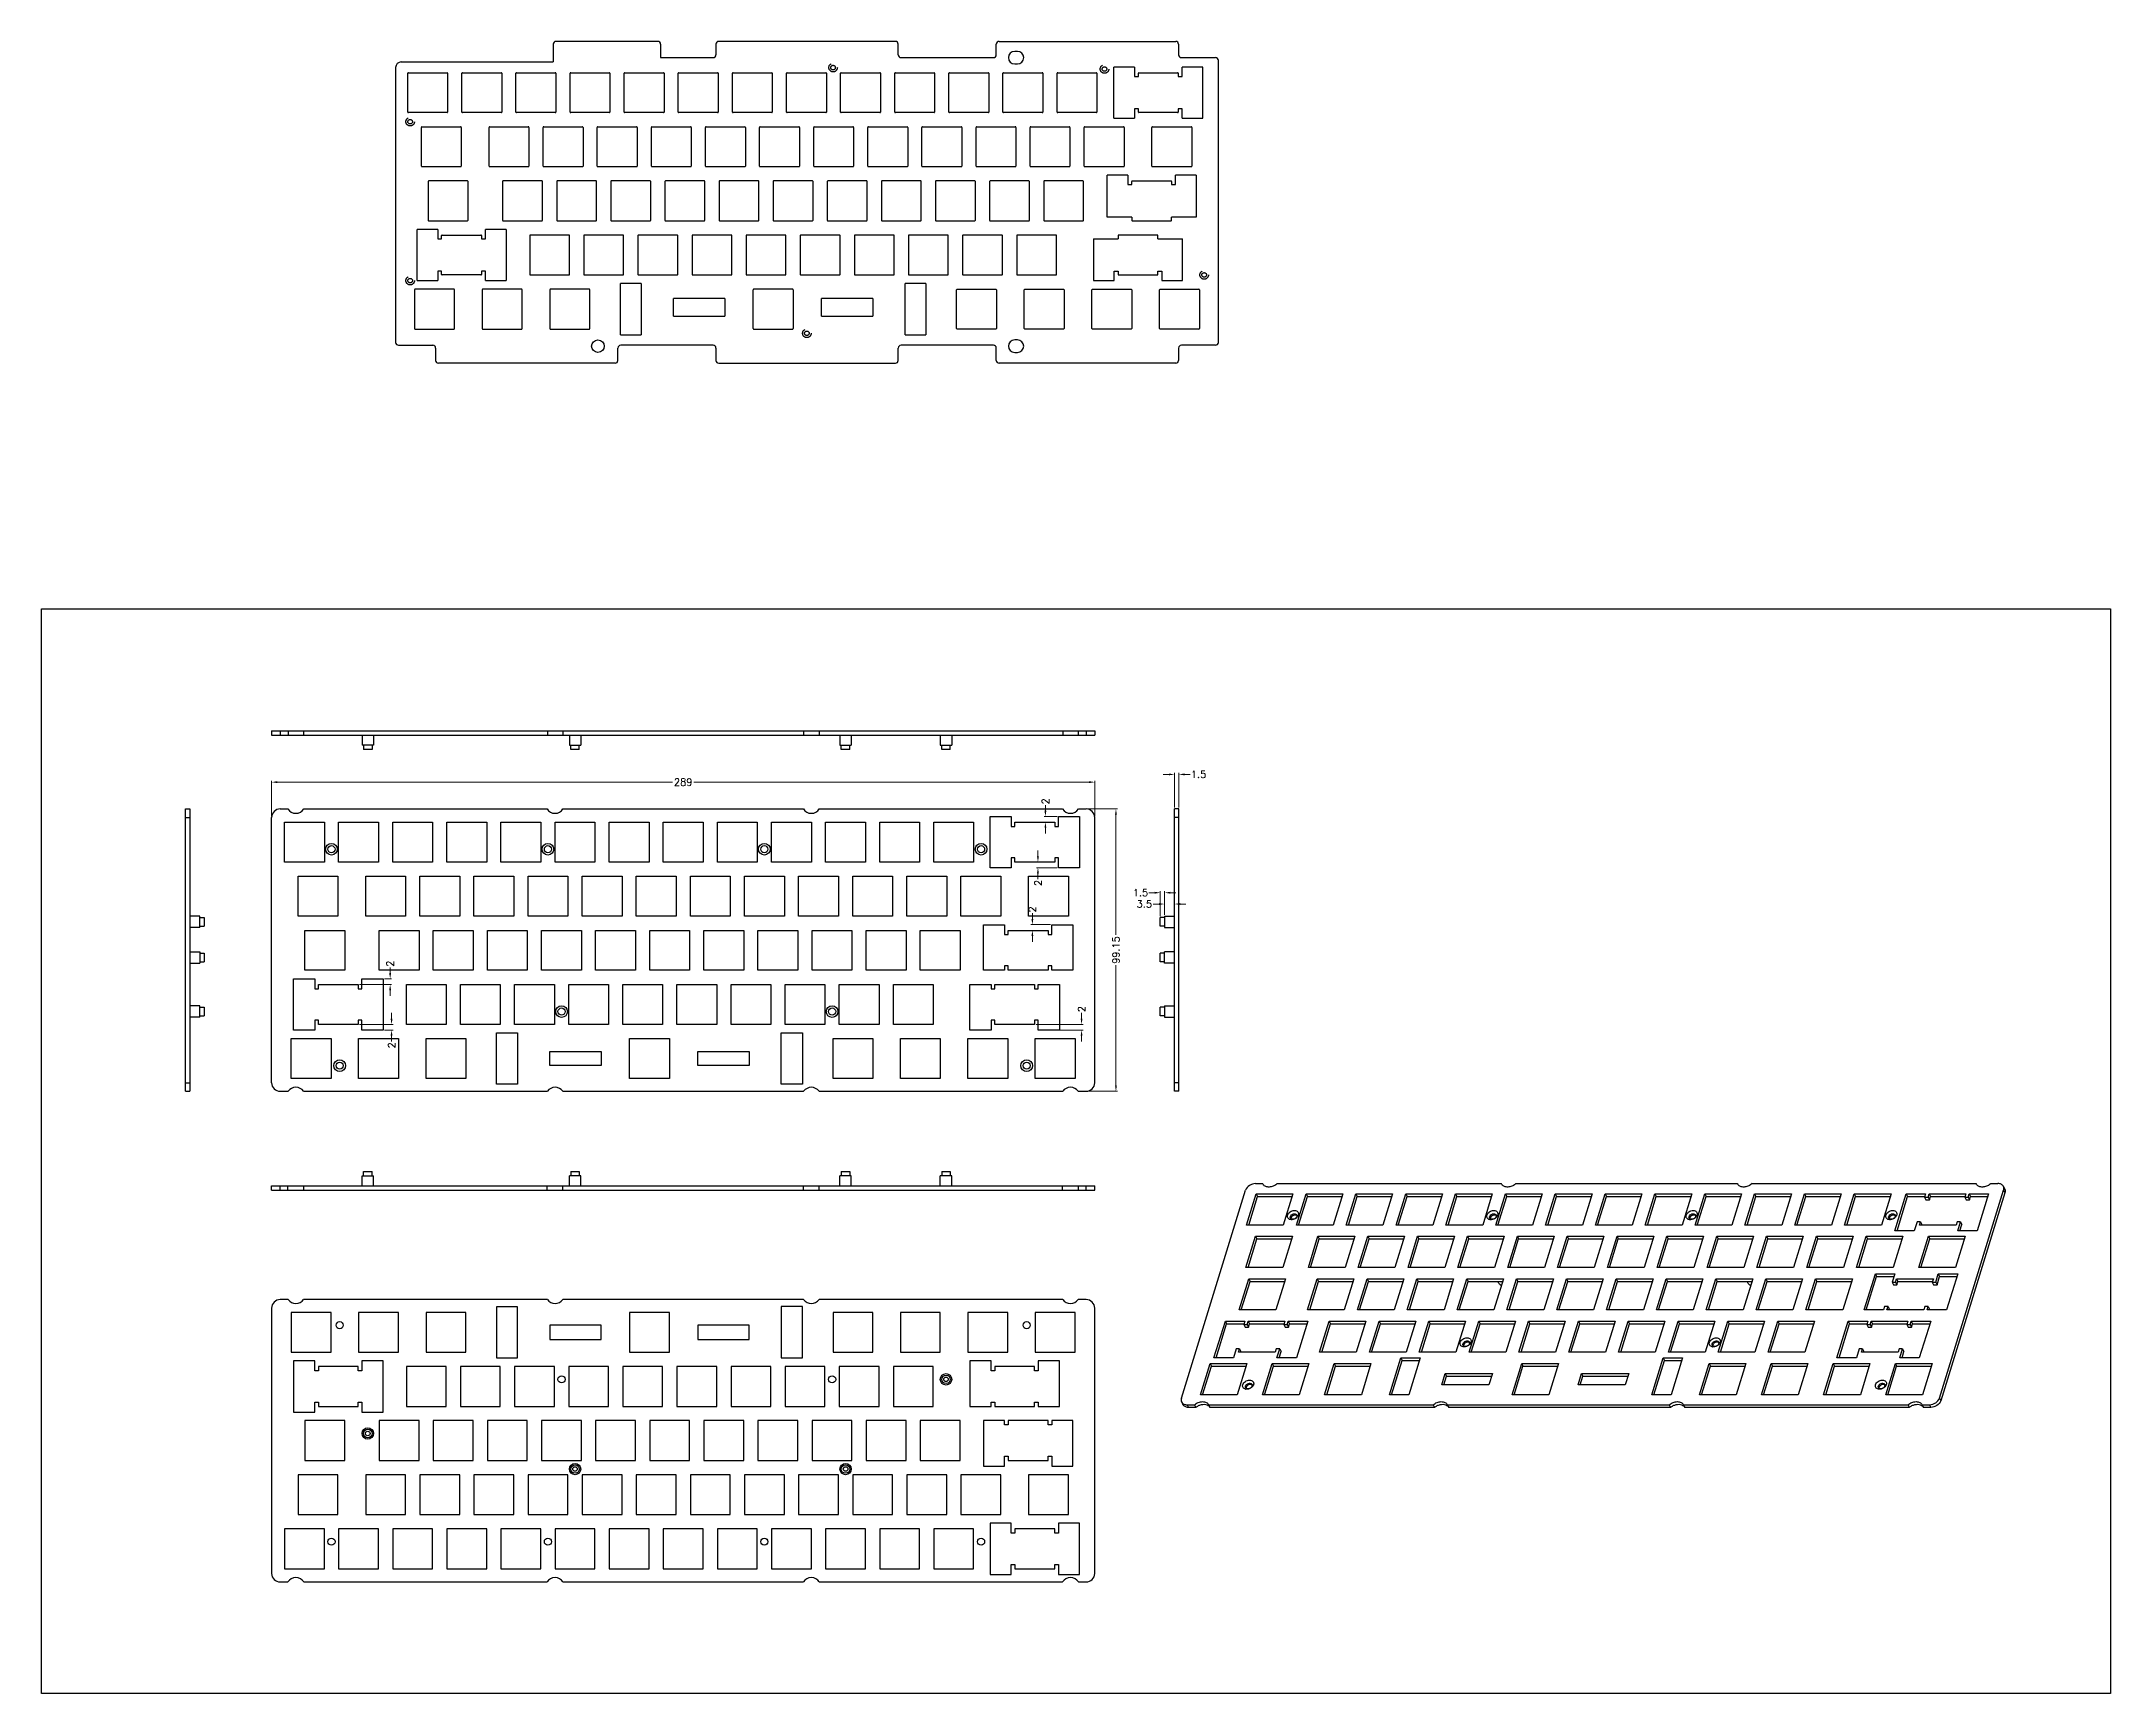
# Model space of a CAD drawing. Header units: millimetres. Extents: x 1341 to 3576, y -414 to 1667.
# Drawn here: x 1341 to 2067, y 1001 to 1581 of the extents above; entities that cross this region are included whole.
import ezdxf

# ---------------------------------------------------------------- set-up
doc = ezdxf.new("R2010")
doc.units = ezdxf.units.MM
doc.linetypes.add('HIDDEN', pattern=[9.525, 6.35, -3.175])
doc.layers.add('DEFAULT_2', color=8, linetype='HIDDEN')
doc.layers.add('dim', color=82, linetype='Continuous', lineweight=9)
doc.styles.add('ROMANC', font='romanc.shx', dxfattribs={"bigfont": 'gbcbig.shx'})
doc.dimstyles.new('YanXiu', dxfattribs={"dimtxt": 2.5, "dimasz": 2.2, "dimexe": 0.66, "dimexo": 0.66, "dimgap": 0.66, "dimtad": 0, "dimdsep": 46, "dimtxsty": 'ROMANC', "dimcen": 0, "dimclrd": 256, "dimclre": 131, "dimclrt": 42, "dimazin": 2, "dimtfac": 1, "dimtofl": 0, "dimtmove": 0, "dimatfit": 3, "dimfxl": 1, "dimlwd": 5, "dimlwe": 5, "dimarcsym": 0})

msp = doc.modelspace()

# ---------------------------------------------------------------- blocks, each defined once
blk = doc.blocks.new('*D1')
at = {"layer": 'Defpoints', "color": 0}
for p in [(1421.37, 1320.66), (1421.37, 1308.27), (1710.37, 1308.27)]:
    blk.add_point(p, dxfattribs=at)
at = {"layer": 'dim', "color": 131, "lineweight": 5}
for p, q in [((1421.37, 1308.77), (1421.37, 1321.16)), ((1710.37, 1308.77), (1710.37, 1321.16))]:
    blk.add_line(p, q, dxfattribs=at)
at = {"layer": 'dim', "lineweight": 5}
for p, q in [((1423.37, 1320.66), (1562.15, 1320.66)), ((1708.37, 1320.66), (1569.58, 1320.66))]:
    blk.add_line(p, q, dxfattribs=at)
at = {"layer": 'dim'}
for points in [[(1423.37, 1321), (1423.37, 1320.33), (1421.37, 1320.66)], [(1708.37, 1321), (1708.37, 1320.33), (1710.37, 1320.66)]]:
    blk.add_solid(points, dxfattribs=at)
at = {"layer": 'dim', "color": 42, "insert": (1565.87, 1320.66), "char_height": 2.5, "attachment_point": 5, "style": 'ROMANC'}
blk.add_mtext('289', dxfattribs=at)
blk = doc.blocks.new('*D2')
at = {"layer": 'Defpoints', "color": 0}
for p in [(1706.02, 1311.27), (1707.37, 1212.12), (1717.83, 1212.12)]:
    blk.add_point(p, dxfattribs=at)
at = {"layer": 'dim', "color": 131, "lineweight": 5}
for p, q in [((1706.52, 1311.27), (1718.33, 1311.27)), ((1707.87, 1212.12), (1718.33, 1212.12))]:
    blk.add_line(p, q, dxfattribs=at)
at = {"layer": 'dim', "lineweight": 5}
for p, q in [((1717.83, 1309.27), (1717.83, 1267.01)), ((1717.83, 1214.12), (1717.83, 1256.37))]:
    blk.add_line(p, q, dxfattribs=at)
at = {"layer": 'dim'}
for points in [[(1717.5, 1309.27), (1718.16, 1309.27), (1717.83, 1311.27)], [(1717.5, 1214.12), (1718.16, 1214.12), (1717.83, 1212.12)]]:
    blk.add_solid(points, dxfattribs=at)
at = {"layer": 'dim', "color": 42, "insert": (1717.83, 1261.69), "char_height": 2.5, "attachment_point": 5, "rotation": 90, "style": 'ROMANC'}
blk.add_mtext('99.15', dxfattribs=at)
blk = doc.blocks.new('*D3')
at = {"layer": 'Defpoints', "color": 0}
for p in [(1739.91, 1323.38), (1738.41, 1311.27), (1739.91, 1311.27)]:
    blk.add_point(p, dxfattribs=at)
at = {"layer": 'dim', "lineweight": 5}
for p, q in [((1736.41, 1323.38), (1734.41, 1323.38)), ((1741.91, 1323.38), (1743.91, 1323.38))]:
    blk.add_line(p, q, dxfattribs=at)
at = {"layer": 'dim', "color": 131, "lineweight": 5}
for p, q in [((1738.41, 1311.77), (1738.41, 1323.88)), ((1739.91, 1311.77), (1739.91, 1323.88))]:
    blk.add_line(p, q, dxfattribs=at)
at = {"layer": 'dim'}
for points in [[(1736.41, 1323.71), (1736.41, 1323.05), (1738.41, 1323.38)], [(1741.91, 1323.71), (1741.91, 1323.05), (1739.91, 1323.38)]]:
    blk.add_solid(points, dxfattribs=at)
at = {"layer": 'dim', "color": 42, "insert": (1746.85, 1323.38), "char_height": 2.5, "attachment_point": 5, "style": 'ROMANC'}
blk.add_mtext('1.5', dxfattribs=at)
blk = doc.blocks.new('*D4')
at = {"layer": 'Defpoints', "color": 0}
for p in [(1734.91, 1277.87), (1734.91, 1273.61), (1738.41, 1273.62)]:
    blk.add_point(p, dxfattribs=at)
at = {"layer": 'dim', "lineweight": 5}
for p, q in [((1732.91, 1277.87), (1730.91, 1277.87)), ((1740.41, 1277.87), (1742.41, 1277.87))]:
    blk.add_line(p, q, dxfattribs=at)
at = {"layer": 'dim', "color": 131, "lineweight": 5}
for p, q in [((1734.91, 1274.11), (1734.91, 1278.37)), ((1738.41, 1274.12), (1738.41, 1278.37))]:
    blk.add_line(p, q, dxfattribs=at)
at = {"layer": 'dim'}
for points in [[(1732.91, 1278.2), (1732.91, 1277.54), (1734.91, 1277.87)], [(1740.41, 1278.2), (1740.41, 1277.54), (1738.41, 1277.87)]]:
    blk.add_solid(points, dxfattribs=at)
at = {"layer": 'dim', "color": 42, "insert": (1727.79, 1277.87), "char_height": 2.5, "attachment_point": 5, "style": 'ROMANC'}
blk.add_mtext('3.5', dxfattribs=at)
blk = doc.blocks.new('*D5')
at = {"layer": 'Defpoints', "color": 0}
for p in [(1733.41, 1281.83), (1733.41, 1273.12), (1734.91, 1273.61)]:
    blk.add_point(p, dxfattribs=at)
at = {"layer": 'dim', "lineweight": 5}
for p, q in [((1731.41, 1281.83), (1729.41, 1281.83)), ((1736.91, 1281.83), (1738.91, 1281.83))]:
    blk.add_line(p, q, dxfattribs=at)
at = {"layer": 'dim', "color": 131, "lineweight": 5}
for p, q in [((1733.41, 1273.62), (1733.41, 1282.33)), ((1734.91, 1274.11), (1734.91, 1282.33))]:
    blk.add_line(p, q, dxfattribs=at)
at = {"layer": 'dim'}
for points in [[(1731.41, 1282.16), (1731.41, 1281.5), (1733.41, 1281.83)], [(1736.91, 1282.16), (1736.91, 1281.5), (1734.91, 1281.83)]]:
    blk.add_solid(points, dxfattribs=at)
at = {"layer": 'dim', "color": 42, "insert": (1726.47, 1281.83), "char_height": 2.5, "attachment_point": 5, "style": 'ROMANC'}
blk.add_mtext('1.5', dxfattribs=at)
blk = doc.blocks.new('*D6')
at = {"layer": 'Defpoints', "color": 0}
for p in [(1689.26, 1235.62), (1705.76, 1235.62), (1690.56, 1233.62)]:
    blk.add_point(p, dxfattribs=at)
at = {"layer": 'dim', "color": 131, "lineweight": 5}
for p, q in [((1689.76, 1235.62), (1706.26, 1235.62)), ((1691.06, 1233.62), (1706.26, 1233.62))]:
    blk.add_line(p, q, dxfattribs=at)
at = {"layer": 'dim', "lineweight": 5}
for p, q in [((1705.76, 1237.62), (1705.76, 1239.62)), ((1705.76, 1231.62), (1705.76, 1229.62))]:
    blk.add_line(p, q, dxfattribs=at)
at = {"layer": 'dim'}
for points in [[(1705.43, 1237.62), (1706.09, 1237.62), (1705.76, 1235.62)], [(1705.43, 1231.62), (1706.09, 1231.62), (1705.76, 1233.62)]]:
    blk.add_solid(points, dxfattribs=at)
at = {"layer": 'dim', "color": 42, "insert": (1705.76, 1240.95), "char_height": 2.5, "attachment_point": 5, "rotation": 90, "style": 'ROMANC'}
blk.add_mtext('2', dxfattribs=at)
blk = doc.blocks.new('*D7')
at = {"layer": 'Defpoints', "color": 0}
for p in [(1693.07, 1308.62), (1697.67, 1308.62), (1696.37, 1306.62)]:
    blk.add_point(p, dxfattribs=at)
at = {"layer": 'dim', "color": 131, "lineweight": 5}
for p, q in [((1697.17, 1308.62), (1692.57, 1308.62)), ((1695.87, 1306.62), (1692.57, 1306.62))]:
    blk.add_line(p, q, dxfattribs=at)
at = {"layer": 'dim', "lineweight": 5}
for p, q in [((1693.07, 1310.62), (1693.07, 1312.62)), ((1693.07, 1304.62), (1693.07, 1302.62))]:
    blk.add_line(p, q, dxfattribs=at)
at = {"layer": 'dim'}
for points in [[(1692.73, 1310.62), (1693.4, 1310.62), (1693.07, 1308.62)], [(1692.73, 1304.62), (1693.4, 1304.62), (1693.07, 1306.62)]]:
    blk.add_solid(points, dxfattribs=at)
at = {"layer": 'dim', "color": 42, "insert": (1693.07, 1313.95), "char_height": 2.5, "attachment_point": 5, "rotation": 90, "style": 'ROMANC'}
blk.add_mtext('2', dxfattribs=at)
blk = doc.blocks.new('*D8')
at = {"layer": 'Defpoints', "color": 0}
for p in [(1690.43, 1290.62), (1696.37, 1292.62), (1697.67, 1290.62)]:
    blk.add_point(p, dxfattribs=at)
at = {"layer": 'dim', "lineweight": 5}
for p, q in [((1690.43, 1294.62), (1690.43, 1296.62)), ((1690.43, 1288.62), (1690.43, 1286.62))]:
    blk.add_line(p, q, dxfattribs=at)
at = {"layer": 'dim', "color": 131, "lineweight": 5}
for p, q in [((1695.87, 1292.62), (1689.93, 1292.62)), ((1697.17, 1290.62), (1689.93, 1290.62))]:
    blk.add_line(p, q, dxfattribs=at)
at = {"layer": 'dim'}
for points in [[(1690.1, 1294.62), (1690.77, 1294.62), (1690.43, 1292.62)], [(1690.1, 1288.62), (1690.77, 1288.62), (1690.43, 1290.62)]]:
    blk.add_solid(points, dxfattribs=at)
at = {"layer": 'dim', "color": 42, "insert": (1690.43, 1285.28), "char_height": 2.5, "attachment_point": 5, "rotation": 90, "style": 'ROMANC'}
blk.add_mtext('2', dxfattribs=at)
blk = doc.blocks.new('*D9')
at = {"layer": 'Defpoints', "color": 0}
for p in [(1688.49, 1270.62), (1693.99, 1268.62), (1695.29, 1270.62)]:
    blk.add_point(p, dxfattribs=at)
at = {"layer": 'dim', "lineweight": 5}
for p, q in [((1688.49, 1272.62), (1688.49, 1274.62)), ((1688.49, 1266.62), (1688.49, 1264.62))]:
    blk.add_line(p, q, dxfattribs=at)
at = {"layer": 'dim', "color": 131, "lineweight": 5}
for p, q in [((1694.79, 1270.62), (1687.99, 1270.62)), ((1693.49, 1268.62), (1687.99, 1268.62))]:
    blk.add_line(p, q, dxfattribs=at)
at = {"layer": 'dim'}
for points in [[(1688.16, 1272.62), (1688.82, 1272.62), (1688.49, 1270.62)], [(1688.16, 1266.62), (1688.82, 1266.62), (1688.49, 1268.62)]]:
    blk.add_solid(points, dxfattribs=at)
at = {"layer": 'dim', "color": 42, "insert": (1688.49, 1275.95), "char_height": 2.5, "attachment_point": 5, "rotation": 90, "style": 'ROMANC'}
blk.add_mtext('2', dxfattribs=at)
blk = doc.blocks.new('*D11')
at = {"layer": 'Defpoints', "color": 0}
for p in [(1451.77, 1235.62), (1460.47, 1233.62), (1463.48, 1233.62)]:
    blk.add_point(p, dxfattribs=at)
at = {"layer": 'dim', "color": 131, "lineweight": 5}
for p, q in [((1452.27, 1235.62), (1463.98, 1235.62)), ((1460.97, 1233.62), (1463.98, 1233.62))]:
    blk.add_line(p, q, dxfattribs=at)
at = {"layer": 'dim', "lineweight": 5}
for p, q in [((1463.48, 1237.62), (1463.48, 1239.62)), ((1463.48, 1231.62), (1463.48, 1229.62))]:
    blk.add_line(p, q, dxfattribs=at)
at = {"layer": 'dim'}
for points in [[(1463.14, 1237.62), (1463.81, 1237.62), (1463.48, 1235.62)], [(1463.14, 1231.62), (1463.81, 1231.62), (1463.48, 1233.62)]]:
    blk.add_solid(points, dxfattribs=at)
at = {"layer": 'dim', "color": 42, "insert": (1463.48, 1228.28), "char_height": 2.5, "attachment_point": 5, "rotation": 90, "style": 'ROMANC'}
blk.add_mtext('2', dxfattribs=at)
blk = doc.blocks.new('*D12')
at = {"layer": 'Defpoints', "color": 0}
for p in [(1460.47, 1251.62), (1462.98, 1251.62), (1451.77, 1249.62)]:
    blk.add_point(p, dxfattribs=at)
at = {"layer": 'dim', "color": 131, "lineweight": 5}
for p, q in [((1460.97, 1251.62), (1463.48, 1251.62)), ((1452.27, 1249.62), (1463.48, 1249.62))]:
    blk.add_line(p, q, dxfattribs=at)
at = {"layer": 'dim', "lineweight": 5}
for p, q in [((1462.98, 1253.62), (1462.98, 1255.62)), ((1462.98, 1247.62), (1462.98, 1245.62))]:
    blk.add_line(p, q, dxfattribs=at)
at = {"layer": 'dim'}
for points in [[(1462.64, 1253.62), (1463.31, 1253.62), (1462.98, 1251.62)], [(1462.64, 1247.62), (1463.31, 1247.62), (1462.98, 1249.62)]]:
    blk.add_solid(points, dxfattribs=at)
at = {"layer": 'dim', "color": 42, "insert": (1462.98, 1256.95), "char_height": 2.5, "attachment_point": 5, "rotation": 90, "style": 'ROMANC'}
blk.add_mtext('2', dxfattribs=at)

# ---------------------------------------------------------------- dimensions: what is measured, and where the dimension line sits
at = {"layer": 'dim'}
for base, p1, p2, picture, middle in [((1739.907, 1323.379), (1738.407, 1311.266), (1739.907, 1311.266), '*D3', (1746.847, 1323.379)), ((1421.367, 1320.664), (1710.367, 1308.266), (1421.367, 1308.266), '*D1', (1565.867, 1320.664)), ((1733.407, 1281.831), (1734.907, 1273.615), (1733.407, 1273.116), '*D5', (1726.467, 1281.831)), ((1734.907, 1277.871), (1738.407, 1273.616), (1734.907, 1273.615), '*D4', (1727.788, 1277.871))]:
    dim = msp.add_linear_dim(base=base, p1=p1, p2=p2, dimstyle='YanXiu', override={"dimasz": 2, "dimexe": 0.49975, "dimexo": 0.49975, "dimgap": 0.49975}, dxfattribs=at)
    dim.commit()
    dim.dimension.update_dxf_attribs({"geometry": picture, "text_midpoint": middle})
for base, p1, p2, picture, middle in [((1693.065, 1308.616), (1696.367, 1306.616), (1697.667, 1308.616), '*D7', (1693.065, 1313.949)), ((1717.829, 1212.116), (1706.015, 1311.266), (1707.367, 1212.116), '*D2', (1717.829, 1261.691)), ((1690.432, 1290.616), (1696.367, 1292.616), (1697.667, 1290.616), '*D8', (1690.432, 1285.282)), ((1688.49, 1270.616), (1693.989, 1268.616), (1695.289, 1270.616), '*D9', (1688.49, 1275.949)), ((1462.977, 1251.616), (1451.772, 1249.616), (1460.472, 1251.616), '*D12', (1462.977, 1256.949)), ((1463.477, 1233.616), (1451.772, 1235.616), (1460.472, 1233.616), '*D11', (1463.477, 1228.282))]:
    dim = msp.add_linear_dim(base=base, p1=p1, p2=p2, angle=90, dimstyle='YanXiu', override={"dimasz": 2, "dimexe": 0.49975, "dimexo": 0.49975, "dimgap": 0.49975}, dxfattribs=at)
    dim.commit()
    dim.dimension.update_dxf_attribs({"geometry": picture, "text_midpoint": middle})
at = {"layer": 'dim', "color": 4}
dim = msp.add_linear_dim(base=(1705.759, 1235.616), p1=(1690.564, 1233.616), p2=(1689.264, 1235.616), angle=90, dimstyle='YanXiu', override={"dimasz": 2, "dimexe": 0.49975, "dimexo": 0.49975, "dimgap": 0.49975}, dxfattribs=at)
dim.commit()
dim.dimension.update_dxf_attribs({"geometry": '*D6', "text_midpoint": (1705.759, 1240.949)})

# ---------------------------------------------------------------- linework, layer by layer
at = {"color": 6, "linetype": 'Continuous'}
for p, q in [((1520.228, 1579.75), (1520.228, 1573.573)), ((1522.798, 1580.746), (1521.228, 1580.75)), ((1556.928, 1580.75), (1522.928, 1580.75)), ((1557.928, 1579.75), (1557.928, 1575.05)), ((1577.365, 1579.75), (1577.365, 1576.05)), ((1640.365, 1580.75), (1578.365, 1580.75)), ((1641.365, 1576.05), (1641.365, 1579.75)), ((1675.803, 1576.05), (1675.803, 1579.75)), ((1676.803, 1580.75), (1738.803, 1580.75)), ((1683.268, 1577.25), (1682.268, 1577.25)), ((1739.803, 1579.75), (1739.803, 1576.05)), ((1464.897, 1571.55), (1464.897, 1475.08)), ((1466.897, 1573.55), (1519.928, 1573.55)), ((1469.163, 1555.95), (1469.163, 1569.55)), ((1469.363, 1569.75), (1482.963, 1569.75)), ((1483.163, 1569.55), (1483.163, 1555.95)), ((1488.163, 1555.95), (1488.163, 1569.55)), ((1488.363, 1569.75), (1501.963, 1569.75)), ((1502.163, 1569.55), (1502.163, 1555.95)), ((1507.163, 1555.95), (1507.163, 1569.55)), ((1507.363, 1569.75), (1520.963, 1569.75)), ((1521.163, 1569.55), (1521.163, 1555.95)), ((1526.163, 1555.95), (1526.163, 1569.55)), ((1526.363, 1569.75), (1539.963, 1569.75)), ((1540.163, 1569.55), (1540.163, 1555.95)), ((1545.163, 1555.95), (1545.163, 1569.55)), ((1545.363, 1569.75), (1558.963, 1569.75)), ((1557.928, 1575.05), (1560.867, 1575.05)), ((1559.163, 1569.55), (1559.163, 1555.95)), ((1560.928, 1575.05), (1576.365, 1575.05)), ((1564.163, 1555.95), (1564.163, 1569.55)), ((1564.363, 1569.75), (1577.963, 1569.75)), ((1578.163, 1569.55), (1578.163, 1555.95)), ((1583.163, 1555.95), (1583.163, 1569.55)), ((1583.363, 1569.75), (1596.963, 1569.75)), ((1597.163, 1569.55), (1597.163, 1555.95)), ((1602.163, 1555.95), (1602.163, 1569.55)), ((1602.363, 1569.75), (1615.963, 1569.75)), ((1616.163, 1569.55), (1616.163, 1555.95)), ((1621.163, 1555.95), (1621.163, 1569.55)), ((1621.363, 1569.75), (1634.963, 1569.75)), ((1635.163, 1569.55), (1635.163, 1555.95)), ((1640.163, 1555.95), (1640.163, 1569.55)), ((1640.363, 1569.75), (1653.963, 1569.75)), ((1642.365, 1575.05), (1674.803, 1575.05)), ((1654.163, 1569.55), (1654.163, 1555.95)), ((1659.163, 1555.95), (1659.163, 1569.55)), ((1659.363, 1569.75), (1672.963, 1569.75)), ((1673.163, 1569.55), (1673.163, 1555.95)), ((1678.163, 1555.95), (1678.163, 1569.55)), ((1678.363, 1569.75), (1691.963, 1569.75)), ((1682.268, 1572.85), (1683.268, 1572.85)), ((1692.163, 1569.55), (1692.163, 1555.95)), ((1697.163, 1555.95), (1697.163, 1569.55)), ((1697.363, 1569.75), (1710.963, 1569.75)), ((1711.163, 1569.55), (1711.163, 1555.95)), ((1724.288, 1571.75), (1717.088, 1571.75)), ((1717.088, 1553.75), (1717.088, 1571.75)), ((1724.288, 1571.75), (1724.288, 1568.45)), ((1725.688, 1568.45), (1725.688, 1569.55)), ((1725.888, 1569.75), (1739.488, 1569.75)), ((1739.688, 1569.55), (1739.688, 1568.45)), ((1740.803, 1575.05), (1752.803, 1575.05)), ((1748.288, 1571.75), (1741.088, 1571.75)), ((1741.088, 1568.45), (1741.088, 1571.75)), ((1748.288, 1553.75), (1748.288, 1571.75)), ((1753.803, 1475.08), (1753.803, 1574.05)), ((1724.288, 1568.45), (1725.688, 1568.45)), ((1739.688, 1568.45), (1741.088, 1568.45)), ((1482.963, 1555.75), (1469.363, 1555.75)), ((1501.963, 1555.75), (1488.363, 1555.75)), ((1520.963, 1555.75), (1507.363, 1555.75)), ((1539.963, 1555.75), (1526.363, 1555.75)), ((1558.963, 1555.75), (1545.363, 1555.75)), ((1577.963, 1555.75), (1564.363, 1555.75)), ((1596.963, 1555.75), (1583.363, 1555.75)), ((1615.963, 1555.75), (1602.363, 1555.75)), ((1634.963, 1555.75), (1621.363, 1555.75)), ((1653.963, 1555.75), (1640.363, 1555.75)), ((1672.963, 1555.75), (1659.363, 1555.75)), ((1691.963, 1555.75), (1678.363, 1555.75)), ((1710.963, 1555.75), (1697.363, 1555.75)), ((1725.688, 1557.05), (1724.288, 1557.05)), ((1724.288, 1557.05), (1724.288, 1553.75)), ((1725.688, 1555.95), (1725.688, 1557.05)), ((1739.488, 1555.75), (1725.888, 1555.75)), ((1741.088, 1557.05), (1739.688, 1557.05)), ((1739.688, 1557.05), (1739.688, 1555.95)), ((1741.088, 1553.75), (1741.088, 1557.05)), ((1473.928, 1536.95), (1473.928, 1550.55)), ((1474.128, 1550.75), (1487.728, 1550.75)), ((1487.928, 1550.55), (1487.928, 1536.95)), ((1497.693, 1536.95), (1497.693, 1550.55)), ((1497.893, 1550.75), (1511.493, 1550.75)), ((1511.693, 1550.55), (1511.693, 1536.95)), ((1516.693, 1536.95), (1516.693, 1550.55)), ((1516.893, 1550.75), (1530.493, 1550.75)), ((1530.693, 1550.55), (1530.693, 1536.95)), ((1535.693, 1536.95), (1535.693, 1550.55)), ((1535.893, 1550.75), (1549.493, 1550.75)), ((1549.693, 1550.55), (1549.693, 1536.95)), ((1554.693, 1536.95), (1554.693, 1550.55)), ((1554.893, 1550.75), (1568.493, 1550.75)), ((1568.693, 1550.55), (1568.693, 1536.95)), ((1573.693, 1536.95), (1573.693, 1550.55)), ((1573.893, 1550.75), (1587.493, 1550.75)), ((1587.693, 1550.55), (1587.693, 1536.95)), ((1592.693, 1536.95), (1592.693, 1550.55)), ((1592.893, 1550.75), (1606.493, 1550.75)), ((1606.693, 1550.55), (1606.693, 1536.95)), ((1611.693, 1536.95), (1611.693, 1550.55)), ((1611.893, 1550.75), (1625.493, 1550.75)), ((1625.693, 1550.55), (1625.693, 1536.95)), ((1630.693, 1536.95), (1630.693, 1550.55)), ((1630.893, 1550.75), (1644.493, 1550.75)), ((1644.693, 1550.55), (1644.693, 1536.95)), ((1649.693, 1536.95), (1649.693, 1550.55)), ((1649.893, 1550.75), (1663.493, 1550.75)), ((1663.693, 1550.55), (1663.693, 1536.95)), ((1668.693, 1536.95), (1668.693, 1550.55)), ((1668.893, 1550.75), (1682.493, 1550.75)), ((1682.693, 1550.55), (1682.693, 1536.95)), ((1687.693, 1536.95), (1687.693, 1550.55)), ((1687.893, 1550.75), (1701.493, 1550.75)), ((1701.693, 1550.55), (1701.693, 1536.95)), ((1706.693, 1536.95), (1706.693, 1550.55)), ((1706.893, 1550.75), (1720.493, 1550.75)), ((1717.088, 1553.75), (1724.288, 1553.75)), ((1720.693, 1550.55), (1720.693, 1536.95)), ((1730.458, 1536.95), (1730.458, 1550.55)), ((1730.658, 1550.75), (1744.258, 1550.75)), ((1741.088, 1553.75), (1748.288, 1553.75)), ((1744.458, 1550.55), (1744.458, 1536.95)), ((1487.728, 1536.75), (1474.128, 1536.75)), ((1511.493, 1536.75), (1497.893, 1536.75)), ((1530.493, 1536.75), (1516.893, 1536.75)), ((1549.493, 1536.75), (1535.893, 1536.75)), ((1568.493, 1536.75), (1554.893, 1536.75)), ((1587.493, 1536.75), (1573.893, 1536.75)), ((1606.493, 1536.75), (1592.893, 1536.75)), ((1625.493, 1536.75), (1611.893, 1536.75)), ((1644.493, 1536.75), (1630.893, 1536.75)), ((1663.493, 1536.75), (1649.893, 1536.75)), ((1682.493, 1536.75), (1668.893, 1536.75)), ((1701.493, 1536.75), (1687.893, 1536.75)), ((1720.493, 1536.75), (1706.893, 1536.75)), ((1721.963, 1533.75), (1714.763, 1533.75)), ((1714.763, 1519.05), (1714.763, 1533.75)), ((1721.963, 1533.75), (1721.963, 1530.45)), ((1744.258, 1536.75), (1730.658, 1536.75)), ((1745.963, 1533.75), (1738.763, 1533.75)), ((1738.763, 1530.45), (1738.763, 1533.75)), ((1745.963, 1533.75), (1745.963, 1519.05)), ((1476.313, 1531.55), (1476.313, 1517.95)), ((1490.113, 1531.75), (1476.513, 1531.75)), ((1490.313, 1517.95), (1490.313, 1531.55)), ((1502.458, 1531.55), (1502.458, 1517.95)), ((1516.258, 1531.75), (1502.658, 1531.75)), ((1516.458, 1517.95), (1516.458, 1531.55)), ((1521.458, 1531.55), (1521.458, 1517.95)), ((1535.258, 1531.75), (1521.658, 1531.75)), ((1535.458, 1517.95), (1535.458, 1531.55)), ((1540.458, 1531.55), (1540.458, 1517.95)), ((1554.258, 1531.75), (1540.658, 1531.75)), ((1554.458, 1517.95), (1554.458, 1531.55)), ((1559.458, 1531.55), (1559.458, 1517.95)), ((1573.258, 1531.75), (1559.658, 1531.75)), ((1573.458, 1517.95), (1573.458, 1531.55)), ((1578.458, 1531.55), (1578.458, 1517.95)), ((1592.258, 1531.75), (1578.658, 1531.75)), ((1592.458, 1517.95), (1592.458, 1531.55)), ((1597.458, 1531.55), (1597.458, 1517.95)), ((1611.258, 1531.75), (1597.658, 1531.75)), ((1611.458, 1517.95), (1611.458, 1531.55)), ((1616.458, 1531.55), (1616.458, 1517.95)), ((1630.258, 1531.75), (1616.658, 1531.75)), ((1630.458, 1517.95), (1630.458, 1531.55)), ((1635.458, 1531.55), (1635.458, 1517.95)), ((1649.258, 1531.75), (1635.658, 1531.75)), ((1649.458, 1517.95), (1649.458, 1531.55)), ((1654.458, 1531.55), (1654.458, 1517.95)), ((1668.258, 1531.75), (1654.658, 1531.75)), ((1668.458, 1517.95), (1668.458, 1531.55)), ((1673.458, 1531.55), (1673.458, 1517.95)), ((1687.258, 1531.75), (1673.658, 1531.75)), ((1687.458, 1517.95), (1687.458, 1531.55)), ((1692.458, 1531.55), (1692.458, 1517.95)), ((1706.258, 1531.75), (1692.658, 1531.75)), ((1706.458, 1517.95), (1706.458, 1531.55)), ((1721.963, 1530.45), (1723.363, 1530.45)), ((1723.363, 1530.45), (1723.363, 1531.55)), ((1723.563, 1531.75), (1737.163, 1531.75)), ((1737.363, 1531.55), (1737.363, 1530.45)), ((1737.363, 1530.45), (1738.763, 1530.45)), ((1723.363, 1519.05), (1714.763, 1519.05)), ((1723.363, 1519.05), (1723.363, 1517.95)), ((1745.963, 1519.05), (1737.363, 1519.05)), ((1737.363, 1517.95), (1737.363, 1519.05)), ((1472.463, 1496.75), (1472.463, 1514.75)), ((1479.663, 1514.75), (1472.463, 1514.75)), ((1476.513, 1517.75), (1490.113, 1517.75)), ((1479.663, 1514.75), (1479.663, 1511.45)), ((1479.663, 1511.45), (1481.063, 1511.45)), ((1481.063, 1511.45), (1481.063, 1512.55)), ((1481.263, 1512.75), (1494.863, 1512.75)), ((1495.063, 1512.55), (1495.063, 1511.45)), ((1495.063, 1511.45), (1496.463, 1511.45)), ((1496.463, 1511.45), (1496.463, 1514.75)), ((1503.663, 1514.75), (1496.463, 1514.75)), ((1502.658, 1517.75), (1516.258, 1517.75)), ((1503.663, 1514.75), (1503.663, 1496.75)), ((1511.968, 1512.55), (1511.968, 1498.95)), ((1525.768, 1512.75), (1512.168, 1512.75)), ((1521.658, 1517.75), (1535.258, 1517.75)), ((1525.968, 1498.95), (1525.968, 1512.55)), ((1530.968, 1512.55), (1530.968, 1498.95)), ((1544.768, 1512.75), (1531.168, 1512.75)), ((1540.658, 1517.75), (1554.258, 1517.75)), ((1544.968, 1498.95), (1544.968, 1512.55)), ((1549.968, 1512.55), (1549.968, 1498.95)), ((1563.768, 1512.75), (1550.168, 1512.75)), ((1559.658, 1517.75), (1573.258, 1517.75)), ((1563.968, 1498.95), (1563.968, 1512.55)), ((1568.968, 1512.55), (1568.968, 1498.95)), ((1582.768, 1512.75), (1569.168, 1512.75)), ((1578.658, 1517.75), (1592.258, 1517.75)), ((1582.968, 1498.95), (1582.968, 1512.55)), ((1587.968, 1512.55), (1587.968, 1498.95)), ((1601.768, 1512.75), (1588.168, 1512.75)), ((1597.658, 1517.75), (1611.258, 1517.75)), ((1601.968, 1498.95), (1601.968, 1512.55)), ((1606.968, 1512.55), (1606.968, 1498.95)), ((1620.768, 1512.75), (1607.168, 1512.75)), ((1616.658, 1517.75), (1630.258, 1517.75)), ((1620.968, 1498.95), (1620.968, 1512.55)), ((1625.968, 1512.55), (1625.968, 1498.95)), ((1639.768, 1512.75), (1626.168, 1512.75)), ((1635.658, 1517.75), (1649.258, 1517.75)), ((1639.968, 1498.95), (1639.968, 1512.55)), ((1644.968, 1512.55), (1644.968, 1498.95)), ((1658.768, 1512.75), (1645.168, 1512.75)), ((1654.658, 1517.75), (1668.258, 1517.75)), ((1658.968, 1498.95), (1658.968, 1512.55)), ((1663.968, 1512.55), (1663.968, 1498.95)), ((1677.768, 1512.75), (1664.168, 1512.75)), ((1673.658, 1517.75), (1687.258, 1517.75)), ((1677.968, 1498.95), (1677.968, 1512.55)), ((1682.968, 1512.55), (1682.968, 1498.95)), ((1696.768, 1512.75), (1683.168, 1512.75)), ((1692.658, 1517.75), (1706.258, 1517.75)), ((1696.968, 1498.95), (1696.968, 1512.55)), ((1709.993, 1511.45), (1718.593, 1511.45)), ((1709.993, 1511.45), (1709.993, 1496.75)), ((1718.593, 1512.55), (1718.593, 1511.45)), ((1732.393, 1512.75), (1718.793, 1512.75)), ((1723.563, 1517.75), (1737.163, 1517.75)), ((1732.593, 1511.45), (1732.593, 1512.55)), ((1732.593, 1511.45), (1741.193, 1511.45)), ((1741.193, 1496.75), (1741.193, 1511.45)), ((1479.663, 1500.05), (1479.663, 1496.75)), ((1481.063, 1500.05), (1479.663, 1500.05)), ((1481.063, 1498.95), (1481.063, 1500.05)), ((1494.863, 1498.75), (1481.263, 1498.75)), ((1495.063, 1500.05), (1495.063, 1498.95)), ((1496.463, 1500.05), (1495.063, 1500.05)), ((1496.463, 1496.75), (1496.463, 1500.05)), ((1512.168, 1498.75), (1525.768, 1498.75)), ((1531.168, 1498.75), (1544.768, 1498.75)), ((1550.168, 1498.75), (1563.768, 1498.75)), ((1569.168, 1498.75), (1582.768, 1498.75)), ((1588.168, 1498.75), (1601.768, 1498.75)), ((1607.168, 1498.75), (1620.768, 1498.75)), ((1626.168, 1498.75), (1639.768, 1498.75)), ((1645.168, 1498.75), (1658.768, 1498.75)), ((1664.168, 1498.75), (1677.768, 1498.75)), ((1683.168, 1498.75), (1696.768, 1498.75)), ((1717.193, 1500.05), (1718.593, 1500.05)), ((1717.193, 1496.75), (1717.193, 1500.05)), ((1718.593, 1500.05), (1718.593, 1498.95)), ((1718.793, 1498.75), (1732.393, 1498.75)), ((1732.593, 1500.05), (1733.993, 1500.05)), ((1732.593, 1498.95), (1732.593, 1500.05)), ((1733.993, 1500.05), (1733.993, 1496.75)), ((1471.533, 1493.55), (1471.533, 1479.95)), ((1485.333, 1493.75), (1471.733, 1493.75)), ((1472.463, 1496.75), (1479.663, 1496.75)), ((1485.533, 1479.95), (1485.533, 1493.55)), ((1495.298, 1493.55), (1495.298, 1479.95)), ((1509.098, 1493.75), (1495.498, 1493.75)), ((1496.463, 1496.75), (1503.663, 1496.75)), ((1509.298, 1479.95), (1509.298, 1493.55)), ((1519.063, 1493.55), (1519.063, 1479.95)), ((1532.863, 1493.75), (1519.263, 1493.75)), ((1533.063, 1479.95), (1533.063, 1493.55)), ((1543.868, 1477.75), (1543.868, 1495.75)), ((1551.068, 1495.75), (1543.868, 1495.75)), ((1551.068, 1495.75), (1551.068, 1477.75)), ((1562.468, 1484.25), (1562.468, 1490.5)), ((1580.468, 1490.5), (1562.468, 1490.5)), ((1580.468, 1490.5), (1580.468, 1484.25)), ((1590.468, 1479.95), (1590.468, 1493.55)), ((1604.268, 1493.75), (1590.668, 1493.75)), ((1604.468, 1493.55), (1604.468, 1479.95)), ((1632.468, 1490.5), (1614.468, 1490.5)), ((1614.468, 1484.25), (1614.468, 1490.5)), ((1632.468, 1490.5), (1632.468, 1484.25)), ((1651.068, 1495.75), (1643.868, 1495.75)), ((1643.868, 1477.75), (1643.868, 1495.75)), ((1651.068, 1495.75), (1651.068, 1477.75)), ((1661.873, 1479.95), (1661.873, 1493.55)), ((1662.073, 1493.75), (1675.673, 1493.75)), ((1675.873, 1493.55), (1675.873, 1479.95)), ((1685.638, 1479.95), (1685.638, 1493.55)), ((1685.838, 1493.75), (1699.438, 1493.75)), ((1699.638, 1493.55), (1699.638, 1479.95)), ((1709.403, 1479.95), (1709.403, 1493.55)), ((1709.603, 1493.75), (1723.203, 1493.75)), ((1709.993, 1496.75), (1717.193, 1496.75)), ((1723.403, 1493.55), (1723.403, 1479.95)), ((1733.168, 1479.95), (1733.168, 1493.55)), ((1733.368, 1493.75), (1746.968, 1493.75)), ((1733.993, 1496.75), (1741.193, 1496.75)), ((1747.168, 1493.55), (1747.168, 1479.95)), ((1562.468, 1484.25), (1580.468, 1484.25)), ((1614.468, 1484.25), (1632.468, 1484.25)), ((1471.733, 1479.75), (1485.333, 1479.75)), ((1495.498, 1479.75), (1509.098, 1479.75)), ((1519.263, 1479.75), (1532.863, 1479.75)), ((1543.868, 1477.75), (1551.068, 1477.75)), ((1590.668, 1479.75), (1604.268, 1479.75)), ((1643.868, 1477.75), (1651.068, 1477.75)), ((1675.673, 1479.75), (1662.073, 1479.75)), ((1683.268, 1475.95), (1682.268, 1475.95)), ((1699.438, 1479.75), (1685.838, 1479.75)), ((1723.203, 1479.75), (1709.603, 1479.75)), ((1746.968, 1479.75), (1733.368, 1479.75)), ((1465.897, 1474.08), (1477.928, 1474.08)), ((1478.928, 1473.08), (1478.928, 1468.75)), ((1541.928, 1467.75), (1479.928, 1467.75)), ((1542.928, 1468.75), (1542.928, 1473.08)), ((1576.365, 1474.08), (1543.928, 1474.08)), ((1577.365, 1473.08), (1577.365, 1468.75)), ((1578.365, 1467.75), (1640.365, 1467.75)), ((1641.365, 1468.75), (1641.365, 1473.08)), ((1674.803, 1474.08), (1642.365, 1474.08)), ((1675.803, 1468.75), (1675.803, 1473.08)), ((1738.803, 1467.75), (1676.803, 1467.75)), ((1682.268, 1471.55), (1683.268, 1471.55)), ((1739.803, 1473.08), (1739.803, 1468.75)), ((1752.803, 1474.08), (1740.803, 1474.08))]:
    msp.add_line(p, q, dxfattribs=at)
at = {"color": 7, "linetype": 'Continuous'}
for p, q in [((1421.367, 1338.672), (1421.367, 1337.172)), ((1421.367, 1338.672), (1710.367, 1338.672)), ((1421.367, 1337.172), (1710.367, 1337.172)), ((1424.367, 1338.672), (1424.367, 1337.172)), ((1427.168, 1338.672), (1427.168, 1337.172)), ((1432.565, 1338.672), (1432.565, 1337.172)), ((1453.112, 1337.172), (1453.112, 1333.672)), ((1457.112, 1337.172), (1457.112, 1333.672)), ((1518.168, 1338.672), (1518.168, 1337.172)), ((1523.565, 1338.672), (1523.565, 1337.172)), ((1525.897, 1337.172), (1525.897, 1333.672)), ((1529.897, 1337.172), (1529.897, 1333.672)), ((1608.168, 1338.672), (1608.168, 1337.172)), ((1613.565, 1338.672), (1613.565, 1337.172)), ((1620.897, 1337.172), (1620.897, 1333.672)), ((1624.897, 1337.172), (1624.897, 1333.672)), ((1656.162, 1337.172), (1656.162, 1333.672)), ((1660.162, 1337.172), (1660.162, 1333.672)), ((1699.168, 1338.672), (1699.168, 1337.172)), ((1704.565, 1338.672), (1704.565, 1337.172)), ((1707.367, 1338.672), (1707.367, 1337.172)), ((1710.367, 1338.672), (1710.367, 1337.172)), ((1457.112, 1333.672), (1453.112, 1333.672)), ((1453.612, 1333.672), (1453.612, 1332.172)), ((1456.612, 1332.172), (1453.612, 1332.172)), ((1456.612, 1333.672), (1456.612, 1332.172)), ((1525.897, 1333.672), (1529.897, 1333.672)), ((1526.397, 1332.172), (1526.397, 1333.672)), ((1529.397, 1332.172), (1526.397, 1332.172)), ((1529.397, 1332.172), (1529.397, 1333.672)), ((1620.897, 1333.672), (1624.897, 1333.672)), ((1621.397, 1332.172), (1621.397, 1333.672)), ((1624.397, 1332.172), (1621.397, 1332.172)), ((1624.397, 1332.172), (1624.397, 1333.672)), ((1656.162, 1333.672), (1660.162, 1333.672)), ((1656.662, 1332.172), (1656.662, 1333.672)), ((1659.662, 1332.172), (1656.662, 1332.172)), ((1659.662, 1332.172), (1659.662, 1333.672)), ((1391.159, 1212.116), (1391.159, 1311.266)), ((1391.159, 1311.266), (1392.659, 1311.266)), ((1391.159, 1308.266), (1392.659, 1308.266)), ((1392.659, 1311.266), (1392.659, 1212.116)), ((1421.367, 1215.116), (1421.367, 1308.266)), ((1424.367, 1311.266), (1427.069, 1311.266)), ((1432.664, 1311.266), (1518.069, 1311.266)), ((1523.664, 1311.266), (1608.069, 1311.266)), ((1613.664, 1311.266), (1699.069, 1311.266)), ((1704.664, 1311.266), (1707.367, 1311.266)), ((1710.367, 1215.116), (1710.367, 1308.266)), ((1738.407, 1212.116), (1738.407, 1311.266)), ((1739.907, 1311.266), (1738.407, 1311.266)), ((1739.907, 1308.266), (1738.407, 1308.266)), ((1739.907, 1212.116), (1739.907, 1311.266)), ((1425.867, 1292.616), (1425.867, 1306.616)), ((1425.867, 1306.616), (1439.867, 1306.616)), ((1439.867, 1306.616), (1439.867, 1292.616)), ((1444.867, 1292.616), (1444.867, 1306.616)), ((1444.867, 1306.616), (1458.867, 1306.616)), ((1458.867, 1306.616), (1458.867, 1292.616)), ((1463.867, 1292.616), (1463.867, 1306.616)), ((1463.867, 1306.616), (1477.867, 1306.616)), ((1477.867, 1306.616), (1477.867, 1292.616)), ((1482.867, 1292.616), (1482.867, 1306.616)), ((1482.867, 1306.616), (1496.867, 1306.616)), ((1496.867, 1306.616), (1496.867, 1292.616)), ((1501.867, 1292.616), (1501.867, 1306.616)), ((1501.867, 1306.616), (1515.867, 1306.616)), ((1515.867, 1306.616), (1515.867, 1292.616)), ((1520.867, 1292.616), (1520.867, 1306.616)), ((1520.867, 1306.616), (1534.867, 1306.616)), ((1534.867, 1306.616), (1534.867, 1292.616)), ((1539.867, 1292.616), (1539.867, 1306.616)), ((1539.867, 1306.616), (1553.867, 1306.616)), ((1553.867, 1306.616), (1553.867, 1292.616)), ((1558.867, 1292.616), (1558.867, 1306.616)), ((1558.867, 1306.616), (1572.867, 1306.616)), ((1572.867, 1306.616), (1572.867, 1292.616)), ((1577.867, 1292.616), (1577.867, 1306.616)), ((1577.867, 1306.616), (1591.867, 1306.616)), ((1591.867, 1306.616), (1591.867, 1292.616)), ((1596.867, 1292.616), (1596.867, 1306.616)), ((1596.867, 1306.616), (1610.867, 1306.616)), ((1610.867, 1306.616), (1610.867, 1292.616)), ((1615.867, 1292.616), (1615.867, 1306.616)), ((1615.867, 1306.616), (1629.867, 1306.616)), ((1629.867, 1306.616), (1629.867, 1292.616)), ((1634.867, 1306.616), (1648.867, 1306.616)), ((1634.867, 1292.616), (1634.867, 1306.616)), ((1648.867, 1306.616), (1648.867, 1292.616)), ((1653.867, 1306.616), (1667.867, 1306.616)), ((1653.867, 1292.616), (1653.867, 1306.616)), ((1667.867, 1306.616), (1667.867, 1292.616)), ((1681.067, 1305.116), (1682.367, 1305.116)), ((1682.367, 1306.616), (1696.367, 1306.616)), ((1682.367, 1305.116), (1682.367, 1306.616)), ((1696.367, 1306.616), (1696.367, 1305.116)), ((1696.367, 1305.116), (1697.667, 1305.116)), ((1682.367, 1294.116), (1681.067, 1294.116)), ((1682.367, 1292.616), (1682.367, 1294.116)), ((1697.667, 1294.116), (1696.367, 1294.116)), ((1696.367, 1294.116), (1696.367, 1292.616)), ((1439.867, 1292.616), (1425.867, 1292.616)), ((1430.632, 1273.616), (1430.632, 1287.616)), ((1430.632, 1287.616), (1444.632, 1287.616)), ((1444.632, 1287.616), (1444.632, 1273.616)), ((1458.867, 1292.616), (1444.867, 1292.616)), ((1454.397, 1273.616), (1454.397, 1287.616)), ((1454.397, 1287.616), (1468.397, 1287.616)), ((1477.867, 1292.616), (1463.867, 1292.616)), ((1468.397, 1287.616), (1468.397, 1273.616)), ((1473.397, 1273.616), (1473.397, 1287.616)), ((1473.397, 1287.616), (1487.397, 1287.616)), ((1496.867, 1292.616), (1482.867, 1292.616)), ((1487.397, 1287.616), (1487.397, 1273.616)), ((1492.397, 1273.616), (1492.397, 1287.616)), ((1492.397, 1287.616), (1506.397, 1287.616)), ((1515.867, 1292.616), (1501.867, 1292.616)), ((1506.397, 1287.616), (1506.397, 1273.616)), ((1511.397, 1273.616), (1511.397, 1287.616)), ((1511.397, 1287.616), (1525.397, 1287.616)), ((1534.867, 1292.616), (1520.867, 1292.616)), ((1525.397, 1287.616), (1525.397, 1273.616)), ((1530.397, 1273.616), (1530.397, 1287.616)), ((1530.397, 1287.616), (1544.397, 1287.616)), ((1553.867, 1292.616), (1539.867, 1292.616)), ((1544.397, 1287.616), (1544.397, 1273.616)), ((1549.397, 1273.616), (1549.397, 1287.616)), ((1549.397, 1287.616), (1563.397, 1287.616)), ((1572.867, 1292.616), (1558.867, 1292.616)), ((1563.397, 1287.616), (1563.397, 1273.616)), ((1568.397, 1273.616), (1568.397, 1287.616)), ((1568.397, 1287.616), (1582.397, 1287.616)), ((1591.867, 1292.616), (1577.867, 1292.616)), ((1582.397, 1287.616), (1582.397, 1273.616)), ((1587.397, 1273.616), (1587.397, 1287.616)), ((1587.397, 1287.616), (1601.397, 1287.616)), ((1610.867, 1292.616), (1596.867, 1292.616)), ((1601.397, 1287.616), (1601.397, 1273.616)), ((1606.397, 1287.616), (1620.397, 1287.616)), ((1606.397, 1273.616), (1606.397, 1287.616)), ((1629.867, 1292.616), (1615.867, 1292.616)), ((1620.397, 1287.616), (1620.397, 1273.616)), ((1625.397, 1287.616), (1639.397, 1287.616)), ((1625.397, 1273.616), (1625.397, 1287.616)), ((1648.867, 1292.616), (1634.867, 1292.616)), ((1639.397, 1287.616), (1639.397, 1273.616)), ((1644.397, 1287.616), (1658.397, 1287.616)), ((1644.397, 1273.616), (1644.397, 1287.616)), ((1667.867, 1292.616), (1653.867, 1292.616)), ((1658.397, 1287.616), (1658.397, 1273.616)), ((1663.397, 1287.616), (1677.397, 1287.616)), ((1663.397, 1273.616), (1663.397, 1287.616)), ((1677.397, 1287.616), (1677.397, 1273.616)), ((1696.367, 1292.616), (1682.367, 1292.616)), ((1687.127, 1287.616), (1701.127, 1287.616)), ((1687.127, 1273.616), (1687.127, 1287.616)), ((1701.127, 1287.616), (1701.127, 1273.616)), ((1396.159, 1273.616), (1392.659, 1273.616)), ((1396.159, 1269.615), (1396.159, 1273.616)), ((1396.159, 1273.116), (1397.659, 1273.116)), ((1397.659, 1273.116), (1397.659, 1270.116)), ((1444.632, 1273.616), (1430.632, 1273.616)), ((1468.397, 1273.616), (1454.397, 1273.616)), ((1487.397, 1273.616), (1473.397, 1273.616)), ((1506.397, 1273.616), (1492.397, 1273.616)), ((1525.397, 1273.616), (1511.397, 1273.616)), ((1544.397, 1273.616), (1530.397, 1273.616)), ((1563.397, 1273.616), (1549.397, 1273.616)), ((1582.397, 1273.616), (1568.397, 1273.616)), ((1601.397, 1273.616), (1587.397, 1273.616)), ((1620.397, 1273.616), (1606.397, 1273.616)), ((1639.397, 1273.616), (1625.397, 1273.616)), ((1658.397, 1273.616), (1644.397, 1273.616)), ((1677.397, 1273.616), (1663.397, 1273.616)), ((1701.127, 1273.616), (1687.127, 1273.616)), ((1733.407, 1270.116), (1733.407, 1273.116)), ((1734.907, 1273.116), (1733.407, 1273.116)), ((1734.907, 1273.616), (1738.407, 1273.616)), ((1734.907, 1273.615), (1734.907, 1269.616)), ((1396.159, 1269.616), (1392.659, 1269.616)), ((1396.159, 1270.116), (1397.659, 1270.116)), ((1433.012, 1254.616), (1433.012, 1268.616)), ((1433.012, 1268.616), (1447.012, 1268.616)), ((1447.012, 1268.616), (1447.012, 1254.616)), ((1459.112, 1254.616), (1459.112, 1268.616)), ((1459.112, 1268.616), (1473.112, 1268.616)), ((1473.112, 1268.616), (1473.112, 1254.616)), ((1478.112, 1254.616), (1478.112, 1268.616)), ((1478.112, 1268.616), (1492.112, 1268.616)), ((1492.112, 1268.616), (1492.112, 1254.616)), ((1497.112, 1254.616), (1497.112, 1268.616)), ((1497.112, 1268.616), (1511.112, 1268.616)), ((1511.112, 1268.616), (1511.112, 1254.616)), ((1516.112, 1254.616), (1516.112, 1268.616)), ((1516.112, 1268.616), (1530.112, 1268.616)), ((1530.112, 1268.616), (1530.112, 1254.616)), ((1535.112, 1254.616), (1535.112, 1268.616)), ((1535.112, 1268.616), (1549.112, 1268.616)), ((1549.112, 1268.616), (1549.112, 1254.616)), ((1554.112, 1254.616), (1554.112, 1268.616)), ((1554.112, 1268.616), (1568.112, 1268.616)), ((1568.112, 1268.616), (1568.112, 1254.616)), ((1573.112, 1254.616), (1573.112, 1268.616)), ((1573.112, 1268.616), (1587.112, 1268.616)), ((1587.112, 1268.616), (1587.112, 1254.616)), ((1592.112, 1268.616), (1606.112, 1268.616)), ((1592.112, 1254.616), (1592.112, 1268.616)), ((1606.112, 1268.616), (1606.112, 1254.616)), ((1611.112, 1268.616), (1625.112, 1268.616)), ((1611.112, 1254.616), (1611.112, 1268.616)), ((1625.112, 1268.616), (1625.112, 1254.616)), ((1630.112, 1268.616), (1644.112, 1268.616)), ((1630.112, 1254.616), (1630.112, 1268.616)), ((1644.112, 1268.616), (1644.112, 1254.616)), ((1649.112, 1268.616), (1663.112, 1268.616)), ((1649.112, 1254.616), (1649.112, 1268.616)), ((1663.112, 1268.616), (1663.112, 1254.616)), ((1678.689, 1267.116), (1679.989, 1267.116)), ((1679.989, 1268.616), (1693.989, 1268.616)), ((1679.989, 1267.116), (1679.989, 1268.616)), ((1693.989, 1268.616), (1693.989, 1267.116)), ((1693.989, 1267.116), (1695.289, 1267.116)), ((1734.907, 1270.116), (1733.407, 1270.116)), ((1734.907, 1269.616), (1738.407, 1269.616)), ((1392.659, 1261.116), (1396.159, 1261.116)), ((1392.659, 1257.116), (1396.159, 1257.116)), ((1396.159, 1261.116), (1396.159, 1257.115)), ((1396.159, 1260.616), (1397.659, 1260.616)), ((1396.159, 1257.616), (1397.659, 1257.616)), ((1397.659, 1260.616), (1397.659, 1257.616)), ((1733.407, 1257.616), (1733.407, 1260.616)), ((1734.907, 1260.616), (1733.407, 1260.616)), ((1734.907, 1257.616), (1733.407, 1257.616)), ((1734.907, 1257.115), (1734.907, 1261.116)), ((1738.407, 1261.116), (1734.907, 1261.116)), ((1738.407, 1257.116), (1734.907, 1257.116)), ((1447.012, 1254.616), (1433.012, 1254.616)), ((1473.112, 1254.616), (1459.112, 1254.616)), ((1492.112, 1254.616), (1478.112, 1254.616)), ((1511.112, 1254.616), (1497.112, 1254.616)), ((1530.112, 1254.616), (1516.112, 1254.616)), ((1549.112, 1254.616), (1535.112, 1254.616)), ((1568.112, 1254.616), (1554.112, 1254.616)), ((1587.112, 1254.616), (1573.112, 1254.616)), ((1606.112, 1254.616), (1592.112, 1254.616)), ((1625.112, 1254.616), (1611.112, 1254.616)), ((1644.112, 1254.616), (1630.112, 1254.616)), ((1663.112, 1254.616), (1649.112, 1254.616)), ((1678.689, 1254.616), (1671.289, 1254.616)), ((1679.989, 1256.116), (1678.689, 1256.116)), ((1678.689, 1256.116), (1678.689, 1254.616)), ((1679.989, 1254.616), (1679.989, 1256.116)), ((1693.989, 1254.616), (1679.989, 1254.616)), ((1695.289, 1256.116), (1693.989, 1256.116)), ((1693.989, 1256.116), (1693.989, 1254.616)), ((1695.289, 1254.616), (1695.289, 1256.116)), ((1702.689, 1254.616), (1695.289, 1254.616)), ((1436.472, 1248.116), (1437.772, 1248.116)), ((1437.772, 1248.116), (1437.772, 1249.616)), ((1437.772, 1249.616), (1451.772, 1249.616)), ((1451.772, 1249.616), (1451.772, 1248.116)), ((1451.772, 1248.116), (1453.072, 1248.116)), ((1468.662, 1235.616), (1468.662, 1249.616)), ((1468.662, 1249.616), (1482.662, 1249.616)), ((1482.662, 1249.616), (1482.662, 1235.616)), ((1487.662, 1235.616), (1487.662, 1249.616)), ((1487.662, 1249.616), (1501.662, 1249.616)), ((1501.662, 1249.616), (1501.662, 1235.616)), ((1506.662, 1235.616), (1506.662, 1249.616)), ((1506.662, 1249.616), (1520.662, 1249.616)), ((1520.662, 1249.616), (1520.662, 1235.616)), ((1525.662, 1235.616), (1525.662, 1249.616)), ((1525.662, 1249.616), (1539.662, 1249.616)), ((1539.662, 1249.616), (1539.662, 1235.616)), ((1544.662, 1235.616), (1544.662, 1249.616)), ((1544.662, 1249.616), (1558.662, 1249.616)), ((1558.662, 1249.616), (1558.662, 1235.616)), ((1563.662, 1249.616), (1577.662, 1249.616)), ((1563.662, 1235.616), (1563.662, 1249.616)), ((1577.662, 1249.616), (1577.662, 1235.616)), ((1582.662, 1249.616), (1596.662, 1249.616)), ((1582.662, 1235.616), (1582.662, 1249.616)), ((1596.662, 1249.616), (1596.662, 1235.616)), ((1601.662, 1249.616), (1615.662, 1249.616)), ((1601.662, 1235.616), (1601.662, 1249.616)), ((1615.662, 1249.616), (1615.662, 1235.616)), ((1620.662, 1249.616), (1634.662, 1249.616)), ((1620.662, 1235.616), (1620.662, 1249.616)), ((1634.662, 1249.616), (1634.662, 1235.616)), ((1639.662, 1249.616), (1653.662, 1249.616)), ((1639.662, 1235.616), (1639.662, 1249.616)), ((1653.662, 1249.616), (1653.662, 1235.616)), ((1666.564, 1249.616), (1673.964, 1249.616)), ((1673.964, 1249.616), (1673.964, 1248.116)), ((1673.964, 1248.116), (1675.264, 1248.116)), ((1675.264, 1249.616), (1689.264, 1249.616)), ((1675.264, 1248.116), (1675.264, 1249.616)), ((1689.264, 1249.616), (1689.264, 1248.116)), ((1689.264, 1248.116), (1690.564, 1248.116)), ((1396.159, 1242.116), (1392.659, 1242.116)), ((1396.159, 1238.116), (1392.659, 1238.116)), ((1396.159, 1238.115), (1396.159, 1242.116)), ((1396.159, 1241.616), (1397.659, 1241.616)), ((1396.159, 1238.616), (1397.659, 1238.616)), ((1397.659, 1241.616), (1397.659, 1238.616)), ((1437.772, 1237.116), (1436.472, 1237.116)), ((1437.772, 1235.616), (1437.772, 1237.116)), ((1451.772, 1235.616), (1437.772, 1235.616)), ((1451.772, 1237.116), (1451.772, 1235.616)), ((1453.072, 1237.116), (1451.772, 1237.116)), ((1482.662, 1235.616), (1468.662, 1235.616)), ((1501.662, 1235.616), (1487.662, 1235.616)), ((1520.662, 1235.616), (1506.662, 1235.616)), ((1539.662, 1235.616), (1525.662, 1235.616)), ((1558.662, 1235.616), (1544.662, 1235.616)), ((1577.662, 1235.616), (1563.662, 1235.616)), ((1596.662, 1235.616), (1582.662, 1235.616)), ((1615.662, 1235.616), (1601.662, 1235.616)), ((1634.662, 1235.616), (1620.662, 1235.616)), ((1653.662, 1235.616), (1639.662, 1235.616)), ((1675.264, 1237.116), (1673.964, 1237.116)), ((1675.264, 1235.616), (1675.264, 1237.116)), ((1689.264, 1235.616), (1675.264, 1235.616)), ((1690.564, 1237.116), (1689.264, 1237.116)), ((1689.264, 1237.116), (1689.264, 1235.616)), ((1734.907, 1241.616), (1733.407, 1241.616)), ((1733.407, 1238.616), (1733.407, 1241.616)), ((1734.907, 1238.616), (1733.407, 1238.616)), ((1734.907, 1242.116), (1738.407, 1242.116)), ((1734.907, 1242.116), (1734.907, 1238.115)), ((1734.907, 1238.116), (1738.407, 1238.116)), ((1428.247, 1216.616), (1428.247, 1230.616)), ((1428.247, 1230.616), (1442.247, 1230.616)), ((1442.247, 1230.616), (1442.247, 1216.616)), ((1451.917, 1216.616), (1451.917, 1230.616)), ((1451.917, 1230.616), (1465.917, 1230.616)), ((1465.917, 1230.616), (1465.917, 1216.616)), ((1475.587, 1216.616), (1475.587, 1230.616)), ((1475.587, 1230.616), (1489.587, 1230.616)), ((1489.587, 1230.616), (1489.587, 1216.616)), ((1547.032, 1230.616), (1561.032, 1230.616)), ((1547.032, 1216.616), (1547.032, 1230.616)), ((1561.032, 1230.616), (1561.032, 1216.616)), ((1618.477, 1230.616), (1632.477, 1230.616)), ((1618.477, 1216.616), (1618.477, 1230.616)), ((1632.477, 1230.616), (1632.477, 1216.616)), ((1642.147, 1230.616), (1656.147, 1230.616)), ((1642.147, 1216.616), (1642.147, 1230.616)), ((1656.147, 1230.616), (1656.147, 1216.616)), ((1665.817, 1230.616), (1679.817, 1230.616)), ((1665.817, 1216.616), (1665.817, 1230.616)), ((1679.817, 1230.616), (1679.817, 1216.616)), ((1689.487, 1230.616), (1703.487, 1230.616)), ((1689.487, 1216.616), (1689.487, 1230.616)), ((1703.487, 1230.616), (1703.487, 1216.616)), ((1519.032, 1221.116), (1519.032, 1226.116)), ((1519.032, 1226.116), (1537.032, 1226.116)), ((1537.032, 1221.116), (1519.032, 1221.116)), ((1537.032, 1226.116), (1537.032, 1221.116)), ((1571.032, 1226.116), (1589.032, 1226.116)), ((1571.032, 1221.116), (1571.032, 1226.116)), ((1589.032, 1221.116), (1571.032, 1221.116)), ((1589.032, 1226.116), (1589.032, 1221.116)), ((1391.159, 1215.116), (1392.659, 1215.116)), ((1442.247, 1216.616), (1428.247, 1216.616)), ((1465.917, 1216.616), (1451.917, 1216.616)), ((1489.587, 1216.616), (1475.587, 1216.616)), ((1561.032, 1216.616), (1547.032, 1216.616)), ((1632.477, 1216.616), (1618.477, 1216.616)), ((1656.147, 1216.616), (1642.147, 1216.616)), ((1679.817, 1216.616), (1665.817, 1216.616)), ((1703.487, 1216.616), (1689.487, 1216.616)), ((1739.907, 1215.116), (1738.407, 1215.116)), ((1391.159, 1212.116), (1392.659, 1212.116)), ((1424.367, 1212.116), (1427.168, 1212.116)), ((1432.565, 1212.116), (1518.168, 1212.116)), ((1523.565, 1212.116), (1608.168, 1212.116)), ((1613.565, 1212.116), (1699.168, 1212.116)), ((1704.565, 1212.116), (1707.367, 1212.116)), ((1739.907, 1212.116), (1738.407, 1212.116)), ((1421.367, 1177.432), (1421.367, 1178.932)), ((1421.367, 1178.932), (1710.367, 1178.932)), ((1421.367, 1177.432), (1710.367, 1177.432)), ((1424.367, 1177.432), (1424.367, 1178.932)), ((1427.069, 1177.432), (1427.069, 1178.932)), ((1432.664, 1177.432), (1432.664, 1178.932)), ((1453.112, 1178.932), (1453.112, 1182.432)), ((1453.112, 1182.432), (1457.112, 1182.432)), ((1453.612, 1182.432), (1453.612, 1183.932)), ((1453.612, 1183.932), (1456.612, 1183.932)), ((1456.612, 1182.432), (1456.612, 1183.932)), ((1457.112, 1178.932), (1457.112, 1182.432)), ((1518.069, 1177.432), (1518.069, 1178.932)), ((1523.664, 1177.432), (1523.664, 1178.932)), ((1525.897, 1178.932), (1525.897, 1182.432)), ((1529.897, 1182.432), (1525.897, 1182.432)), ((1526.397, 1183.932), (1526.397, 1182.432)), ((1526.397, 1183.932), (1529.397, 1183.932)), ((1529.397, 1183.932), (1529.397, 1182.432)), ((1529.897, 1178.932), (1529.897, 1182.432)), ((1608.069, 1177.432), (1608.069, 1178.932)), ((1613.664, 1177.432), (1613.664, 1178.932)), ((1624.897, 1182.432), (1620.897, 1182.432)), ((1620.897, 1178.932), (1620.897, 1182.432)), ((1621.397, 1183.932), (1624.397, 1183.932)), ((1621.397, 1183.932), (1621.397, 1182.432)), ((1624.397, 1183.932), (1624.397, 1182.432)), ((1624.897, 1178.932), (1624.897, 1182.432)), ((1660.162, 1182.432), (1656.162, 1182.432)), ((1656.162, 1178.932), (1656.162, 1182.432)), ((1656.662, 1183.932), (1659.662, 1183.932)), ((1656.662, 1183.932), (1656.662, 1182.432)), ((1659.662, 1183.932), (1659.662, 1182.432)), ((1660.162, 1178.932), (1660.162, 1182.432)), ((1699.069, 1177.432), (1699.069, 1178.932)), ((1704.664, 1177.432), (1704.664, 1178.932)), ((1707.367, 1177.432), (1707.367, 1178.932)), ((1710.367, 1177.432), (1710.367, 1178.932)), ((1740.798, 1104.404), (1763.346, 1177.371)), ((1766.835, 1179.721), (1769.324, 1179.721)), ((1769.324, 1179.721), (1769.365, 1179.639)), ((1769.363, 1179.638), (1769.324, 1179.721)), ((1774.478, 1179.721), (1853.141, 1179.721)), ((1853.141, 1179.721), (1853.181, 1179.639)), ((1853.179, 1179.638), (1853.141, 1179.721)), ((1858.295, 1179.721), (1936.036, 1179.721)), ((1936.036, 1179.721), (1936.077, 1179.639)), ((1936.075, 1179.638), (1936.036, 1179.721)), ((1941.19, 1179.721), (2019.853, 1179.721)), ((2006.984, 1104.404), (2029.533, 1177.371)), ((2019.853, 1179.721), (2019.893, 1179.639)), ((2019.891, 1179.638), (2019.853, 1179.721)), ((2025.007, 1179.721), (2027.496, 1179.721)), ((2029.463, 1178.692), (2029.92, 1177.76)), ((2029.533, 1177.371), (2029.99, 1176.438)), ((1763.703, 1165.112), (1767.091, 1176.078)), ((1764.448, 1165.112), (1767.549, 1175.146)), ((1767.091, 1176.078), (1767.549, 1175.146)), ((1767.091, 1176.078), (1779.986, 1176.078)), ((1767.549, 1175.146), (1779.698, 1175.146)), ((1779.986, 1176.078), (1776.597, 1165.112)), ((1781.203, 1165.112), (1784.592, 1176.078)), ((1781.948, 1165.112), (1785.049, 1175.146)), ((1784.592, 1176.078), (1785.049, 1175.146)), ((1784.592, 1176.078), (1797.486, 1176.078)), ((1785.049, 1175.146), (1797.198, 1175.146)), ((1797.486, 1176.078), (1794.098, 1165.112)), ((1798.703, 1165.112), (1802.092, 1176.078)), ((1799.449, 1165.112), (1802.549, 1175.146)), ((1802.092, 1176.078), (1802.549, 1175.146)), ((1802.092, 1176.078), (1814.987, 1176.078)), ((1802.549, 1175.146), (1814.698, 1175.146)), ((1814.987, 1176.078), (1811.598, 1165.112)), ((1816.203, 1165.112), (1819.592, 1176.078)), ((1816.949, 1165.112), (1820.049, 1175.146)), ((1819.592, 1176.078), (1820.049, 1175.146)), ((1819.592, 1176.078), (1832.487, 1176.078)), ((1820.049, 1175.146), (1832.199, 1175.146)), ((1832.487, 1176.078), (1829.098, 1165.112)), ((1833.703, 1165.112), (1837.092, 1176.078)), ((1834.449, 1165.112), (1837.55, 1175.146)), ((1837.092, 1176.078), (1837.55, 1175.146)), ((1837.092, 1176.078), (1849.987, 1176.078)), ((1837.55, 1175.146), (1849.699, 1175.146)), ((1849.987, 1176.078), (1846.598, 1165.112)), ((1851.203, 1165.112), (1854.592, 1176.078)), ((1851.949, 1165.112), (1855.05, 1175.146)), ((1854.592, 1176.078), (1855.05, 1175.146)), ((1854.592, 1176.078), (1867.487, 1176.078)), ((1855.05, 1175.146), (1867.199, 1175.146)), ((1867.487, 1176.078), (1864.098, 1165.112)), ((1868.703, 1165.112), (1872.092, 1176.078)), ((1869.449, 1165.112), (1872.55, 1175.146)), ((1872.092, 1176.078), (1872.55, 1175.146)), ((1872.092, 1176.078), (1884.987, 1176.078)), ((1872.55, 1175.146), (1884.699, 1175.146)), ((1884.987, 1176.078), (1881.598, 1165.112)), ((1886.204, 1165.112), (1889.593, 1176.078)), ((1886.949, 1165.112), (1890.05, 1175.146)), ((1889.593, 1176.078), (1890.05, 1175.146)), ((1889.593, 1176.078), (1902.487, 1176.078)), ((1890.05, 1175.146), (1902.199, 1175.146)), ((1902.487, 1176.078), (1899.098, 1165.112)), ((1903.704, 1165.112), (1907.093, 1176.078)), ((1904.449, 1165.112), (1907.55, 1175.146)), ((1907.093, 1176.078), (1919.988, 1176.078)), ((1907.093, 1176.078), (1907.55, 1175.146)), ((1907.55, 1175.146), (1919.699, 1175.146)), ((1919.988, 1176.078), (1916.599, 1165.112)), ((1921.204, 1165.112), (1924.593, 1176.078)), ((1921.95, 1165.112), (1925.05, 1175.146)), ((1924.593, 1176.078), (1937.488, 1176.078)), ((1924.593, 1176.078), (1925.05, 1175.146)), ((1925.05, 1175.146), (1937.2, 1175.146)), ((1937.488, 1176.078), (1934.099, 1165.112)), ((1938.704, 1165.112), (1942.093, 1176.078)), ((1939.45, 1165.112), (1942.551, 1175.146)), ((1942.093, 1176.078), (1954.988, 1176.078)), ((1942.093, 1176.078), (1942.551, 1175.146)), ((1942.551, 1175.146), (1954.7, 1175.146)), ((1954.988, 1176.078), (1951.599, 1165.112)), ((1956.204, 1165.112), (1959.593, 1176.078)), ((1956.95, 1165.112), (1960.051, 1175.146)), ((1959.593, 1176.078), (1972.488, 1176.078)), ((1959.593, 1176.078), (1960.051, 1175.146)), ((1960.051, 1175.146), (1972.2, 1175.146)), ((1972.488, 1176.078), (1969.099, 1165.112)), ((1973.704, 1165.112), (1977.093, 1176.078)), ((1974.45, 1165.112), (1977.551, 1175.146)), ((1977.093, 1176.078), (1989.988, 1176.078)), ((1977.093, 1176.078), (1977.551, 1175.146)), ((1977.551, 1175.146), (1989.7, 1175.146)), ((1989.988, 1176.078), (1986.599, 1165.112)), ((1991.336, 1163.153), (1995.33, 1176.078)), ((1992.082, 1163.153), (1995.788, 1175.146)), ((1995.33, 1176.078), (2002.146, 1176.078)), ((1995.33, 1176.078), (1995.788, 1175.146)), ((1995.788, 1175.146), (2001.858, 1175.146)), ((2002.146, 1176.078), (2001.783, 1174.903)), ((2001.783, 1174.903), (2002.98, 1174.903)), ((2001.783, 1174.903), (2002.241, 1173.971)), ((2002.241, 1173.971), (2003.438, 1173.971)), ((2002.98, 1174.903), (2003.344, 1176.078)), ((2002.98, 1174.903), (2003.438, 1173.971)), ((2003.344, 1176.078), (2016.238, 1176.078)), ((2003.344, 1176.078), (2003.801, 1175.146)), ((2003.438, 1173.971), (2003.801, 1175.146)), ((2003.801, 1175.146), (2015.95, 1175.146)), ((2029.99, 1176.438), (2007.442, 1103.472)), ((2016.238, 1176.078), (2015.875, 1174.903)), ((2015.875, 1174.903), (2017.073, 1174.903)), ((2015.875, 1174.903), (2016.333, 1173.971)), ((2016.333, 1173.971), (2017.53, 1173.971)), ((2017.073, 1174.903), (2017.436, 1176.078)), ((2017.073, 1174.903), (2017.53, 1173.971)), ((2017.436, 1176.078), (2024.252, 1176.078)), ((2017.436, 1176.078), (2017.893, 1175.146)), ((2017.53, 1173.971), (2017.893, 1175.146)), ((2017.893, 1175.146), (2023.964, 1175.146)), ((2024.252, 1176.078), (2020.258, 1163.153)), ((1776.597, 1165.112), (1763.703, 1165.112)), ((1794.098, 1165.112), (1781.203, 1165.112)), ((1811.598, 1165.112), (1798.703, 1165.112)), ((1829.098, 1165.112), (1816.203, 1165.112)), ((1846.598, 1165.112), (1833.703, 1165.112)), ((1864.098, 1165.112), (1851.203, 1165.112)), ((1881.598, 1165.112), (1868.703, 1165.112)), ((1899.098, 1165.112), (1886.204, 1165.112)), ((1916.599, 1165.112), (1903.704, 1165.112)), ((1934.099, 1165.112), (1921.204, 1165.112)), ((1951.599, 1165.112), (1938.704, 1165.112)), ((1969.099, 1165.112), (1956.204, 1165.112)), ((1986.599, 1165.112), (1973.704, 1165.112)), ((1998.152, 1163.153), (1991.336, 1163.153)), ((1999.12, 1166.287), (1998.152, 1163.153)), ((2000.318, 1166.287), (1999.12, 1166.287)), ((1999.955, 1165.112), (2000.318, 1166.287)), ((2012.85, 1165.112), (1999.955, 1165.112)), ((2000.318, 1166.287), (2000.775, 1165.354)), ((2000.7, 1165.112), (2000.775, 1165.354)), ((2013.213, 1166.287), (2012.85, 1165.112)), ((2014.41, 1166.287), (2013.213, 1166.287)), ((2013.442, 1163.153), (2014.41, 1166.287)), ((2020.258, 1163.153), (2013.442, 1163.153)), ((2014.187, 1163.153), (2014.868, 1165.354)), ((2014.41, 1166.287), (2014.868, 1165.354)), ((1763.492, 1150.229), (1766.881, 1161.195)), ((1764.238, 1150.229), (1767.339, 1160.263)), ((1766.881, 1161.195), (1767.339, 1160.263)), ((1766.881, 1161.195), (1779.776, 1161.195)), ((1767.339, 1160.263), (1779.488, 1160.263)), ((1779.776, 1161.195), (1776.387, 1150.229)), ((1785.381, 1150.229), (1788.77, 1161.195)), ((1786.127, 1150.229), (1789.228, 1160.263)), ((1788.77, 1161.195), (1789.228, 1160.263)), ((1788.77, 1161.195), (1801.665, 1161.195)), ((1789.228, 1160.263), (1801.377, 1160.263)), ((1801.665, 1161.195), (1798.276, 1150.229)), ((1802.881, 1150.229), (1806.27, 1161.195)), ((1803.627, 1150.229), (1806.728, 1160.263)), ((1806.27, 1161.195), (1806.728, 1160.263)), ((1806.27, 1161.195), (1819.165, 1161.195)), ((1806.728, 1160.263), (1818.877, 1160.263)), ((1819.165, 1161.195), (1815.776, 1150.229)), ((1820.381, 1150.229), (1823.77, 1161.195)), ((1821.127, 1150.229), (1824.228, 1160.263)), ((1823.77, 1161.195), (1824.228, 1160.263)), ((1823.77, 1161.195), (1836.665, 1161.195)), ((1824.228, 1160.263), (1836.377, 1160.263)), ((1836.665, 1161.195), (1833.276, 1150.229)), ((1837.882, 1150.229), (1841.271, 1161.195)), ((1838.627, 1150.229), (1841.728, 1160.263)), ((1841.271, 1161.195), (1841.728, 1160.263)), ((1841.271, 1161.195), (1854.165, 1161.195)), ((1841.728, 1160.263), (1853.877, 1160.263)), ((1854.165, 1161.195), (1850.776, 1150.229)), ((1855.382, 1150.229), (1858.771, 1161.195)), ((1856.127, 1150.229), (1859.228, 1160.263)), ((1858.771, 1161.195), (1859.228, 1160.263)), ((1858.771, 1161.195), (1871.666, 1161.195)), ((1859.228, 1160.263), (1871.377, 1160.263)), ((1871.666, 1161.195), (1868.277, 1150.229)), ((1872.882, 1150.229), (1876.271, 1161.195)), ((1873.628, 1150.229), (1876.728, 1160.263)), ((1876.271, 1161.195), (1876.728, 1160.263)), ((1876.271, 1161.195), (1889.166, 1161.195)), ((1876.728, 1160.263), (1888.878, 1160.263)), ((1889.166, 1161.195), (1885.777, 1150.229)), ((1890.382, 1150.229), (1893.771, 1161.195)), ((1891.128, 1150.229), (1894.229, 1160.263)), ((1893.771, 1161.195), (1906.666, 1161.195)), ((1893.771, 1161.195), (1894.229, 1160.263)), ((1894.229, 1160.263), (1906.378, 1160.263)), ((1906.666, 1161.195), (1903.277, 1150.229)), ((1907.882, 1150.229), (1911.271, 1161.195)), ((1908.628, 1150.229), (1911.729, 1160.263)), ((1911.271, 1161.195), (1924.166, 1161.195)), ((1911.271, 1161.195), (1911.729, 1160.263)), ((1911.729, 1160.263), (1923.878, 1160.263)), ((1924.166, 1161.195), (1920.777, 1150.229)), ((1925.382, 1150.229), (1928.771, 1161.195)), ((1926.128, 1150.229), (1929.229, 1160.263)), ((1928.771, 1161.195), (1941.666, 1161.195)), ((1928.771, 1161.195), (1929.229, 1160.263)), ((1929.229, 1160.263), (1941.378, 1160.263)), ((1941.666, 1161.195), (1938.277, 1150.229)), ((1942.883, 1150.229), (1946.271, 1161.195)), ((1943.628, 1150.229), (1946.729, 1160.263)), ((1946.271, 1161.195), (1959.166, 1161.195)), ((1946.271, 1161.195), (1946.729, 1160.263)), ((1946.729, 1160.263), (1958.878, 1160.263)), ((1959.166, 1161.195), (1955.777, 1150.229)), ((1960.383, 1150.229), (1963.772, 1161.195)), ((1961.128, 1150.229), (1964.229, 1160.263)), ((1963.772, 1161.195), (1976.666, 1161.195)), ((1963.772, 1161.195), (1964.229, 1160.263)), ((1964.229, 1160.263), (1976.378, 1160.263)), ((1976.666, 1161.195), (1973.278, 1150.229)), ((1977.883, 1150.229), (1981.272, 1161.195)), ((1978.629, 1150.229), (1981.729, 1160.263)), ((1981.272, 1161.195), (1994.167, 1161.195)), ((1981.272, 1161.195), (1981.729, 1160.263)), ((1981.729, 1160.263), (1993.879, 1160.263)), ((1994.167, 1161.195), (1990.778, 1150.229)), ((1999.74, 1150.229), (2003.129, 1161.195)), ((2000.485, 1150.229), (2003.586, 1160.263)), ((2003.129, 1161.195), (2016.023, 1161.195)), ((2003.129, 1161.195), (2003.586, 1160.263)), ((2003.586, 1160.263), (2015.735, 1160.263)), ((2016.023, 1161.195), (2012.635, 1150.229)), ((1776.387, 1150.229), (1763.492, 1150.229)), ((1798.276, 1150.229), (1785.381, 1150.229)), ((1815.776, 1150.229), (1802.881, 1150.229)), ((1833.276, 1150.229), (1820.381, 1150.229)), ((1850.776, 1150.229), (1837.882, 1150.229)), ((1868.277, 1150.229), (1855.382, 1150.229)), ((1885.777, 1150.229), (1872.882, 1150.229)), ((1903.277, 1150.229), (1890.382, 1150.229)), ((1920.777, 1150.229), (1907.882, 1150.229)), ((1938.277, 1150.229), (1925.382, 1150.229)), ((1955.777, 1150.229), (1942.883, 1150.229)), ((1973.278, 1150.229), (1960.383, 1150.229)), ((1990.778, 1150.229), (1977.883, 1150.229)), ((1980.553, 1135.345), (1984.475, 1148.035)), ((1984.475, 1148.035), (1991.29, 1148.035)), ((1984.475, 1148.035), (1984.932, 1147.103)), ((1991.29, 1148.035), (1990.395, 1145.137)), ((2012.635, 1150.229), (1999.74, 1150.229)), ((2005.684, 1145.137), (2006.58, 1148.035)), ((2006.58, 1148.035), (2013.396, 1148.035)), ((2006.58, 1148.035), (2007.038, 1147.103)), ((2013.396, 1148.035), (2009.474, 1135.345)), ((1761.085, 1135.345), (1764.474, 1146.312)), ((1761.831, 1135.345), (1764.931, 1145.38)), ((1764.474, 1146.312), (1764.931, 1145.38)), ((1764.474, 1146.312), (1777.369, 1146.312)), ((1764.931, 1145.38), (1777.081, 1145.38)), ((1777.369, 1146.312), (1773.98, 1135.345)), ((1785.125, 1135.345), (1788.514, 1146.312)), ((1785.87, 1135.345), (1788.971, 1145.38)), ((1788.514, 1146.312), (1788.971, 1145.38)), ((1788.514, 1146.312), (1801.408, 1146.312)), ((1788.971, 1145.38), (1801.12, 1145.38)), ((1801.408, 1146.312), (1798.02, 1135.345)), ((1802.625, 1135.345), (1806.014, 1146.312)), ((1803.371, 1135.345), (1806.471, 1145.38)), ((1806.014, 1146.312), (1806.471, 1145.38)), ((1806.014, 1146.312), (1818.909, 1146.312)), ((1806.471, 1145.38), (1818.62, 1145.38)), ((1818.909, 1146.312), (1815.52, 1135.345)), ((1820.125, 1135.345), (1823.514, 1146.312)), ((1820.871, 1135.345), (1823.971, 1145.38)), ((1823.514, 1146.312), (1823.971, 1145.38)), ((1823.514, 1146.312), (1836.409, 1146.312)), ((1823.971, 1145.38), (1836.121, 1145.38)), ((1836.409, 1146.312), (1833.02, 1135.345)), ((1837.625, 1135.345), (1841.014, 1146.312)), ((1838.371, 1135.345), (1841.472, 1145.38)), ((1841.014, 1146.312), (1841.472, 1145.38)), ((1841.014, 1146.312), (1853.909, 1146.312)), ((1841.472, 1145.38), (1853.621, 1145.38)), ((1853.909, 1146.312), (1850.52, 1135.345)), ((1852.325, 1144.673), (1851.978, 1145.38)), ((1855.125, 1135.345), (1858.514, 1146.312)), ((1855.871, 1135.345), (1858.972, 1145.38)), ((1858.514, 1146.312), (1858.972, 1145.38)), ((1858.514, 1146.312), (1871.409, 1146.312)), ((1858.972, 1145.38), (1871.121, 1145.38)), ((1871.409, 1146.312), (1868.02, 1135.345)), ((1872.625, 1135.345), (1876.014, 1146.312)), ((1873.371, 1135.345), (1876.472, 1145.38)), ((1876.014, 1146.312), (1876.472, 1145.38)), ((1876.014, 1146.312), (1888.909, 1146.312)), ((1876.472, 1145.38), (1888.621, 1145.38)), ((1888.909, 1146.312), (1885.52, 1135.345)), ((1890.126, 1135.345), (1893.515, 1146.312)), ((1890.871, 1135.345), (1893.972, 1145.38)), ((1893.515, 1146.312), (1906.409, 1146.312)), ((1893.515, 1146.312), (1893.972, 1145.38)), ((1893.972, 1145.38), (1906.121, 1145.38)), ((1906.409, 1146.312), (1903.02, 1135.345)), ((1907.626, 1135.345), (1911.015, 1146.312)), ((1908.371, 1135.345), (1911.472, 1145.38)), ((1911.015, 1146.312), (1923.91, 1146.312)), ((1911.015, 1146.312), (1911.472, 1145.38)), ((1911.472, 1145.38), (1923.621, 1145.38)), ((1923.91, 1146.312), (1920.521, 1135.345)), ((1925.126, 1135.345), (1928.515, 1146.312)), ((1925.872, 1135.345), (1928.972, 1145.38)), ((1928.515, 1146.312), (1941.41, 1146.312)), ((1928.515, 1146.312), (1928.972, 1145.38)), ((1928.972, 1145.38), (1941.122, 1145.38)), ((1941.41, 1146.312), (1938.021, 1135.345)), ((1939.826, 1144.673), (1939.479, 1145.38)), ((1942.626, 1135.345), (1946.015, 1146.312)), ((1943.372, 1135.345), (1946.473, 1145.38)), ((1946.015, 1146.312), (1958.91, 1146.312)), ((1946.015, 1146.312), (1946.473, 1145.38)), ((1946.473, 1145.38), (1958.622, 1145.38)), ((1958.91, 1146.312), (1955.521, 1135.345)), ((1960.126, 1135.345), (1963.515, 1146.312)), ((1960.872, 1135.345), (1963.973, 1145.38)), ((1963.515, 1146.312), (1976.41, 1146.312)), ((1963.515, 1146.312), (1963.973, 1145.38)), ((1963.973, 1145.38), (1976.122, 1145.38)), ((1976.41, 1146.312), (1973.021, 1135.345)), ((1981.299, 1135.345), (1984.932, 1147.103)), ((1984.932, 1147.103), (1991.002, 1147.103)), ((1990.395, 1145.137), (1991.592, 1145.137)), ((1990.395, 1145.137), (1990.852, 1144.205)), ((1990.852, 1144.205), (1992.05, 1144.205)), ((1991.592, 1145.137), (1991.955, 1146.312)), ((1991.592, 1145.137), (1992.05, 1144.205)), ((1991.955, 1146.312), (2004.85, 1146.312)), ((1991.955, 1146.312), (1992.413, 1145.38)), ((1992.05, 1144.205), (1992.413, 1145.38)), ((1992.413, 1145.38), (2004.562, 1145.38)), ((2004.85, 1146.312), (2004.487, 1145.137)), ((2004.487, 1145.137), (2005.684, 1145.137)), ((2004.487, 1145.137), (2004.945, 1144.205)), ((2004.945, 1144.205), (2006.142, 1144.205)), ((2005.684, 1145.137), (2006.142, 1144.205)), ((2006.142, 1144.205), (2007.038, 1147.103)), ((2007.038, 1147.103), (2013.108, 1147.103)), ((1421.367, 1135.98), (1421.367, 1042.83)), ((1427.168, 1138.98), (1424.367, 1138.98)), ((1428.247, 1134.48), (1428.247, 1120.48)), ((1442.247, 1134.48), (1428.247, 1134.48)), ((1518.168, 1138.98), (1432.565, 1138.98)), ((1442.247, 1120.48), (1442.247, 1134.48)), ((1451.917, 1134.48), (1451.917, 1120.48)), ((1465.917, 1134.48), (1451.917, 1134.48)), ((1465.917, 1120.48), (1465.917, 1134.48)), ((1475.587, 1134.48), (1475.587, 1120.48)), ((1489.587, 1134.48), (1475.587, 1134.48)), ((1489.587, 1120.48), (1489.587, 1134.48)), ((1608.168, 1138.98), (1523.565, 1138.98)), ((1547.032, 1134.48), (1547.032, 1120.48)), ((1561.032, 1134.48), (1547.032, 1134.48)), ((1561.032, 1120.48), (1561.032, 1134.48)), ((1699.168, 1138.98), (1613.565, 1138.98)), ((1618.477, 1134.48), (1618.477, 1120.48)), ((1632.477, 1134.48), (1618.477, 1134.48)), ((1632.477, 1120.48), (1632.477, 1134.48)), ((1656.147, 1134.48), (1642.147, 1134.48)), ((1642.147, 1134.48), (1642.147, 1120.48)), ((1656.147, 1120.48), (1656.147, 1134.48)), ((1679.817, 1134.48), (1665.817, 1134.48)), ((1665.817, 1134.48), (1665.817, 1120.48)), ((1679.817, 1120.48), (1679.817, 1134.48)), ((1703.487, 1134.48), (1689.487, 1134.48)), ((1689.487, 1134.48), (1689.487, 1120.48)), ((1703.487, 1120.48), (1703.487, 1134.48)), ((1707.367, 1138.98), (1704.565, 1138.98)), ((1710.367, 1042.83), (1710.367, 1135.98)), ((1773.98, 1135.345), (1761.085, 1135.345)), ((1798.02, 1135.345), (1785.125, 1135.345)), ((1815.52, 1135.345), (1802.625, 1135.345)), ((1833.02, 1135.345), (1820.125, 1135.345)), ((1850.52, 1135.345), (1837.625, 1135.345)), ((1868.02, 1135.345), (1855.125, 1135.345)), ((1885.52, 1135.345), (1872.625, 1135.345)), ((1903.02, 1135.345), (1890.126, 1135.345)), ((1920.521, 1135.345), (1907.626, 1135.345)), ((1938.021, 1135.345), (1925.126, 1135.345)), ((1955.521, 1135.345), (1942.626, 1135.345)), ((1973.021, 1135.345), (1960.126, 1135.345)), ((1987.369, 1135.345), (1980.553, 1135.345)), ((1987.732, 1136.52), (1987.369, 1135.345)), ((1988.929, 1136.52), (1987.732, 1136.52)), ((1988.566, 1135.345), (1988.929, 1136.52)), ((2001.461, 1135.345), (1988.566, 1135.345)), ((1988.929, 1136.52), (1989.387, 1135.588)), ((1989.312, 1135.345), (1989.387, 1135.588)), ((2001.824, 1136.52), (2001.461, 1135.345)), ((2003.022, 1136.52), (2001.824, 1136.52)), ((2002.659, 1135.345), (2003.022, 1136.52)), ((2009.474, 1135.345), (2002.659, 1135.345)), ((2003.022, 1136.52), (2003.479, 1135.588)), ((2003.404, 1135.345), (2003.479, 1135.588)), ((1519.032, 1129.98), (1519.032, 1124.98)), ((1537.032, 1129.98), (1519.032, 1129.98)), ((1537.032, 1124.98), (1537.032, 1129.98)), ((1571.032, 1129.98), (1571.032, 1124.98)), ((1589.032, 1129.98), (1571.032, 1129.98)), ((1589.032, 1124.98), (1589.032, 1129.98)), ((1752.252, 1118.504), (1756.246, 1131.429)), ((1752.997, 1118.504), (1756.703, 1130.496)), ((1756.246, 1131.429), (1756.703, 1130.496)), ((1756.246, 1131.429), (1763.062, 1131.429)), ((1756.703, 1130.496), (1762.773, 1130.496)), ((1763.062, 1131.429), (1762.698, 1130.254)), ((1762.698, 1130.254), (1763.156, 1129.321)), ((1762.698, 1130.254), (1763.896, 1130.254)), ((1763.156, 1129.321), (1764.353, 1129.321)), ((1763.896, 1130.254), (1764.259, 1131.429)), ((1763.896, 1130.254), (1764.353, 1129.321)), ((1764.259, 1131.429), (1764.716, 1130.496)), ((1764.259, 1131.429), (1777.154, 1131.429)), ((1764.353, 1129.321), (1764.716, 1130.496)), ((1764.716, 1130.496), (1776.866, 1130.496)), ((1777.154, 1131.429), (1776.791, 1130.254)), ((1776.791, 1130.254), (1777.248, 1129.321)), ((1776.791, 1130.254), (1777.988, 1130.254)), ((1777.248, 1129.321), (1778.446, 1129.321)), ((1777.988, 1130.254), (1778.351, 1131.429)), ((1777.988, 1130.254), (1778.446, 1129.321)), ((1778.351, 1131.429), (1778.809, 1130.496)), ((1778.351, 1131.429), (1785.167, 1131.429)), ((1778.446, 1129.321), (1778.809, 1130.496)), ((1778.809, 1130.496), (1784.879, 1130.496)), ((1785.167, 1131.429), (1781.173, 1118.504)), ((1789.322, 1120.462), (1792.71, 1131.429)), ((1790.067, 1120.462), (1793.168, 1130.496)), ((1792.71, 1131.429), (1793.168, 1130.496)), ((1792.71, 1131.429), (1805.605, 1131.429)), ((1793.168, 1130.496), (1805.317, 1130.496)), ((1805.605, 1131.429), (1802.216, 1120.462)), ((1806.822, 1120.462), (1810.211, 1131.429)), ((1807.567, 1120.462), (1810.668, 1130.496)), ((1810.211, 1131.429), (1810.668, 1130.496)), ((1810.211, 1131.429), (1823.105, 1131.429)), ((1810.668, 1130.496), (1822.817, 1130.496)), ((1823.105, 1131.429), (1819.717, 1120.462)), ((1824.322, 1120.462), (1827.711, 1131.429)), ((1825.068, 1120.462), (1828.168, 1130.496)), ((1827.711, 1131.429), (1828.168, 1130.496)), ((1827.711, 1131.429), (1840.606, 1131.429)), ((1828.168, 1130.496), (1840.318, 1130.496)), ((1840.606, 1131.429), (1837.217, 1120.462)), ((1841.822, 1120.462), (1845.211, 1131.429)), ((1842.568, 1120.462), (1845.669, 1130.496)), ((1845.211, 1131.429), (1845.669, 1130.496)), ((1845.211, 1131.429), (1858.106, 1131.429)), ((1845.669, 1130.496), (1857.818, 1130.496)), ((1858.106, 1131.429), (1854.717, 1120.462)), ((1859.322, 1120.462), (1862.711, 1131.429)), ((1860.068, 1120.462), (1863.169, 1130.496)), ((1862.711, 1131.429), (1863.169, 1130.496)), ((1862.711, 1131.429), (1875.606, 1131.429)), ((1863.169, 1130.496), (1875.318, 1130.496)), ((1875.606, 1131.429), (1872.217, 1120.462)), ((1876.822, 1120.462), (1880.211, 1131.429)), ((1877.568, 1120.462), (1880.669, 1130.496)), ((1880.211, 1131.429), (1893.106, 1131.429)), ((1880.211, 1131.429), (1880.669, 1130.496)), ((1880.669, 1130.496), (1892.818, 1130.496)), ((1893.106, 1131.429), (1889.717, 1120.462)), ((1894.322, 1120.462), (1897.711, 1131.429)), ((1895.068, 1120.462), (1898.169, 1130.496)), ((1897.711, 1131.429), (1910.606, 1131.429)), ((1897.711, 1131.429), (1898.169, 1130.496)), ((1898.169, 1130.496), (1910.318, 1130.496)), ((1910.606, 1131.429), (1907.217, 1120.462)), ((1911.823, 1120.462), (1915.212, 1131.429)), ((1912.568, 1120.462), (1915.669, 1130.496)), ((1915.212, 1131.429), (1928.106, 1131.429)), ((1915.212, 1131.429), (1915.669, 1130.496)), ((1915.669, 1130.496), (1927.818, 1130.496)), ((1928.106, 1131.429), (1924.718, 1120.462)), ((1929.323, 1120.462), (1932.712, 1131.429)), ((1930.069, 1120.462), (1933.169, 1130.496)), ((1932.712, 1131.429), (1945.607, 1131.429)), ((1932.712, 1131.429), (1933.169, 1130.496)), ((1933.169, 1130.496), (1945.318, 1130.496)), ((1945.607, 1131.429), (1942.218, 1120.462)), ((1946.823, 1120.462), (1950.212, 1131.429)), ((1947.569, 1120.462), (1950.669, 1130.496)), ((1950.212, 1131.429), (1963.107, 1131.429)), ((1950.212, 1131.429), (1950.669, 1130.496)), ((1950.669, 1130.496), (1962.819, 1130.496)), ((1963.107, 1131.429), (1959.718, 1120.462)), ((1970.997, 1118.504), (1974.991, 1131.429)), ((1971.742, 1118.504), (1975.448, 1130.496)), ((1974.991, 1131.429), (1981.807, 1131.429)), ((1974.991, 1131.429), (1975.448, 1130.496)), ((1975.448, 1130.496), (1981.518, 1130.496)), ((1981.807, 1131.429), (1981.443, 1130.254)), ((1981.443, 1130.254), (1982.641, 1130.254)), ((1981.443, 1130.254), (1981.901, 1129.321)), ((1981.901, 1129.321), (1983.098, 1129.321)), ((1982.641, 1130.254), (1983.004, 1131.429)), ((1982.641, 1130.254), (1983.098, 1129.321)), ((1983.004, 1131.429), (1995.899, 1131.429)), ((1983.004, 1131.429), (1983.462, 1130.496)), ((1983.098, 1129.321), (1983.462, 1130.496)), ((1983.462, 1130.496), (1995.611, 1130.496)), ((1995.899, 1131.429), (1995.536, 1130.254)), ((1995.536, 1130.254), (1996.733, 1130.254)), ((1995.536, 1130.254), (1995.993, 1129.321)), ((1995.993, 1129.321), (1997.191, 1129.321)), ((1996.733, 1130.254), (1997.096, 1131.429)), ((1996.733, 1130.254), (1997.191, 1129.321)), ((1997.096, 1131.429), (2003.912, 1131.429)), ((1997.096, 1131.429), (1997.554, 1130.496)), ((1997.191, 1129.321), (1997.554, 1130.496)), ((1997.554, 1130.496), (2003.624, 1130.496)), ((2003.912, 1131.429), (1999.918, 1118.504)), ((1428.247, 1120.48), (1442.247, 1120.48)), ((1451.917, 1120.48), (1465.917, 1120.48)), ((1475.587, 1120.48), (1489.587, 1120.48)), ((1519.032, 1124.98), (1537.032, 1124.98)), ((1547.032, 1120.48), (1561.032, 1120.48)), ((1571.032, 1124.98), (1589.032, 1124.98)), ((1618.477, 1120.48), (1632.477, 1120.48)), ((1642.147, 1120.48), (1656.147, 1120.48)), ((1665.817, 1120.48), (1679.817, 1120.48)), ((1689.487, 1120.48), (1703.487, 1120.48)), ((1760.036, 1121.637), (1759.067, 1118.504)), ((1761.233, 1121.637), (1760.036, 1121.637)), ((1760.87, 1120.462), (1761.233, 1121.637)), ((1773.765, 1120.462), (1760.87, 1120.462)), ((1761.233, 1121.637), (1761.691, 1120.705)), ((1761.616, 1120.462), (1761.691, 1120.705)), ((1774.128, 1121.637), (1773.765, 1120.462)), ((1775.325, 1121.637), (1774.128, 1121.637)), ((1774.357, 1118.504), (1775.325, 1121.637)), ((1775.103, 1118.504), (1775.783, 1120.705)), ((1775.325, 1121.637), (1775.783, 1120.705)), ((1802.216, 1120.462), (1789.322, 1120.462)), ((1819.717, 1120.462), (1806.822, 1120.462)), ((1837.217, 1120.462), (1824.322, 1120.462)), ((1854.717, 1120.462), (1841.822, 1120.462)), ((1872.217, 1120.462), (1859.322, 1120.462)), ((1889.717, 1120.462), (1876.822, 1120.462)), ((1907.217, 1120.462), (1894.322, 1120.462)), ((1924.718, 1120.462), (1911.823, 1120.462)), ((1942.218, 1120.462), (1929.323, 1120.462)), ((1959.718, 1120.462), (1946.823, 1120.462)), ((1978.781, 1121.637), (1977.813, 1118.504)), ((1979.978, 1121.637), (1978.781, 1121.637)), ((1979.615, 1120.462), (1979.978, 1121.637)), ((1992.51, 1120.462), (1979.615, 1120.462)), ((1979.978, 1121.637), (1980.436, 1120.705)), ((1980.361, 1120.462), (1980.436, 1120.705)), ((1992.873, 1121.637), (1992.51, 1120.462)), ((1994.07, 1121.637), (1992.873, 1121.637)), ((1993.102, 1118.504), (1994.07, 1121.637)), ((1993.848, 1118.504), (1994.528, 1120.705)), ((1994.07, 1121.637), (1994.528, 1120.705)), ((1437.772, 1113.98), (1436.472, 1113.98)), ((1437.772, 1115.48), (1437.772, 1113.98)), ((1451.772, 1115.48), (1437.772, 1115.48)), ((1451.772, 1113.98), (1451.772, 1115.48)), ((1453.072, 1113.98), (1451.772, 1113.98)), ((1468.662, 1115.48), (1468.662, 1101.48)), ((1482.662, 1115.48), (1468.662, 1115.48)), ((1482.662, 1101.48), (1482.662, 1115.48)), ((1487.662, 1115.48), (1487.662, 1101.48)), ((1501.662, 1115.48), (1487.662, 1115.48)), ((1501.662, 1101.48), (1501.662, 1115.48)), ((1506.662, 1115.48), (1506.662, 1101.48)), ((1520.662, 1115.48), (1506.662, 1115.48)), ((1520.662, 1101.48), (1520.662, 1115.48)), ((1525.662, 1115.48), (1525.662, 1101.48)), ((1539.662, 1115.48), (1525.662, 1115.48)), ((1539.662, 1101.48), (1539.662, 1115.48)), ((1544.662, 1115.48), (1544.662, 1101.48)), ((1558.662, 1115.48), (1544.662, 1115.48)), ((1558.662, 1101.48), (1558.662, 1115.48)), ((1563.662, 1115.48), (1563.662, 1101.48)), ((1577.662, 1115.48), (1563.662, 1115.48)), ((1577.662, 1101.48), (1577.662, 1115.48)), ((1582.662, 1115.48), (1582.662, 1101.48)), ((1596.662, 1115.48), (1582.662, 1115.48)), ((1596.662, 1101.48), (1596.662, 1115.48)), ((1615.662, 1115.48), (1601.662, 1115.48)), ((1601.662, 1115.48), (1601.662, 1101.48)), ((1615.662, 1101.48), (1615.662, 1115.48)), ((1634.662, 1115.48), (1620.662, 1115.48)), ((1620.662, 1115.48), (1620.662, 1101.48)), ((1634.662, 1101.48), (1634.662, 1115.48)), ((1653.662, 1115.48), (1639.662, 1115.48)), ((1639.662, 1115.48), (1639.662, 1101.48)), ((1653.662, 1101.48), (1653.662, 1115.48)), ((1675.264, 1113.98), (1673.964, 1113.98)), ((1689.264, 1115.48), (1675.264, 1115.48)), ((1675.264, 1115.48), (1675.264, 1113.98)), ((1689.264, 1113.98), (1689.264, 1115.48)), ((1690.564, 1113.98), (1689.264, 1113.98)), ((1747.498, 1105.579), (1750.887, 1116.546)), ((1748.243, 1105.579), (1751.344, 1115.613)), ((1750.887, 1116.546), (1751.344, 1115.613)), ((1750.887, 1116.546), (1763.781, 1116.546)), ((1751.344, 1115.613), (1763.493, 1115.613)), ((1759.067, 1118.504), (1752.252, 1118.504)), ((1763.781, 1116.546), (1760.392, 1105.579)), ((1769.299, 1105.579), (1772.688, 1116.546)), ((1770.045, 1105.579), (1773.146, 1115.613)), ((1772.688, 1116.546), (1773.146, 1115.613)), ((1772.688, 1116.546), (1785.583, 1116.546)), ((1773.146, 1115.613), (1785.295, 1115.613)), ((1781.173, 1118.504), (1774.357, 1118.504)), ((1785.583, 1116.546), (1782.194, 1105.579)), ((1791.101, 1105.579), (1794.49, 1116.546)), ((1791.846, 1105.579), (1794.947, 1115.613)), ((1794.49, 1116.546), (1794.947, 1115.613)), ((1794.49, 1116.546), (1807.384, 1116.546)), ((1794.947, 1115.613), (1807.096, 1115.613)), ((1807.384, 1116.546), (1803.995, 1105.579)), ((1813.892, 1105.579), (1817.886, 1118.504)), ((1814.638, 1105.579), (1818.344, 1117.571)), ((1817.886, 1118.504), (1818.344, 1117.571)), ((1817.886, 1118.504), (1824.702, 1118.504)), ((1818.344, 1117.571), (1824.414, 1117.571)), ((1824.702, 1118.504), (1820.708, 1105.579)), ((1832.205, 1109.104), (1833.416, 1113.021)), ((1832.951, 1109.104), (1833.873, 1112.088)), ((1833.416, 1113.021), (1833.873, 1112.088)), ((1833.416, 1113.021), (1849.995, 1113.021)), ((1833.873, 1112.088), (1849.707, 1112.088)), ((1849.995, 1113.021), (1848.785, 1109.104)), ((1856.906, 1105.579), (1860.295, 1116.546)), ((1857.652, 1105.579), (1860.752, 1115.613)), ((1860.295, 1116.546), (1860.752, 1115.613)), ((1860.295, 1116.546), (1873.19, 1116.546)), ((1860.752, 1115.613), (1872.901, 1115.613)), ((1873.19, 1116.546), (1869.801, 1105.579)), ((1880.101, 1109.104), (1881.311, 1113.021)), ((1880.846, 1109.104), (1881.768, 1112.088)), ((1881.311, 1113.021), (1897.89, 1113.021)), ((1881.311, 1113.021), (1881.768, 1112.088)), ((1881.768, 1112.088), (1897.602, 1112.088)), ((1897.89, 1113.021), (1896.68, 1109.104)), ((1905.998, 1105.579), (1909.992, 1118.504)), ((1906.744, 1105.579), (1910.45, 1117.571)), ((1909.992, 1118.504), (1916.808, 1118.504)), ((1909.992, 1118.504), (1910.45, 1117.571)), ((1910.45, 1117.571), (1916.52, 1117.571)), ((1916.808, 1118.504), (1912.814, 1105.579)), ((1922.711, 1105.579), (1926.1, 1116.546)), ((1923.457, 1105.579), (1926.558, 1115.613)), ((1926.1, 1116.546), (1938.995, 1116.546)), ((1926.1, 1116.546), (1926.558, 1115.613)), ((1926.558, 1115.613), (1938.707, 1115.613)), ((1938.995, 1116.546), (1935.606, 1105.579)), ((1944.513, 1105.579), (1947.901, 1116.546)), ((1945.258, 1105.579), (1948.359, 1115.613)), ((1947.901, 1116.546), (1960.796, 1116.546)), ((1947.901, 1116.546), (1948.359, 1115.613)), ((1948.359, 1115.613), (1960.508, 1115.613)), ((1960.796, 1116.546), (1957.407, 1105.579)), ((1966.314, 1105.579), (1969.703, 1116.546)), ((1967.06, 1105.579), (1970.161, 1115.613)), ((1969.703, 1116.546), (1982.598, 1116.546)), ((1969.703, 1116.546), (1970.161, 1115.613)), ((1970.161, 1115.613), (1982.31, 1115.613)), ((1977.813, 1118.504), (1970.997, 1118.504)), ((1982.598, 1116.546), (1979.209, 1105.579)), ((1988.116, 1105.579), (1991.505, 1116.546)), ((1988.861, 1105.579), (1991.962, 1115.613)), ((1991.505, 1116.546), (2004.399, 1116.546)), ((1991.505, 1116.546), (1991.962, 1115.613)), ((1991.962, 1115.613), (2004.111, 1115.613)), ((1999.918, 1118.504), (1993.102, 1118.504)), ((2004.399, 1116.546), (2001.01, 1105.579)), ((1760.392, 1105.579), (1747.498, 1105.579)), ((1782.194, 1105.579), (1769.299, 1105.579)), ((1803.995, 1105.579), (1791.101, 1105.579)), ((1820.708, 1105.579), (1813.892, 1105.579)), ((1848.785, 1109.104), (1832.205, 1109.104)), ((1869.801, 1105.579), (1856.906, 1105.579)), ((1896.68, 1109.104), (1880.101, 1109.104)), ((1912.814, 1105.579), (1905.998, 1105.579)), ((1935.606, 1105.579), (1922.711, 1105.579)), ((1957.407, 1105.579), (1944.513, 1105.579)), ((1979.209, 1105.579), (1966.314, 1105.579)), ((2001.01, 1105.579), (1988.116, 1105.579)), ((2006.984, 1104.404), (2007.442, 1103.472)), ((1436.472, 1102.98), (1437.772, 1102.98)), ((1437.772, 1102.98), (1437.772, 1101.48)), ((1437.772, 1101.48), (1451.772, 1101.48)), ((1451.772, 1101.48), (1451.772, 1102.98)), ((1451.772, 1102.98), (1453.072, 1102.98)), ((1468.662, 1101.48), (1482.662, 1101.48)), ((1487.662, 1101.48), (1501.662, 1101.48)), ((1506.662, 1101.48), (1520.662, 1101.48)), ((1525.662, 1101.48), (1539.662, 1101.48)), ((1544.662, 1101.48), (1558.662, 1101.48)), ((1563.662, 1101.48), (1577.662, 1101.48)), ((1582.662, 1101.48), (1596.662, 1101.48)), ((1601.662, 1101.48), (1615.662, 1101.48)), ((1620.662, 1101.48), (1634.662, 1101.48)), ((1639.662, 1101.48), (1653.662, 1101.48)), ((1666.564, 1101.48), (1673.964, 1101.48)), ((1673.964, 1102.98), (1675.264, 1102.98)), ((1673.964, 1101.48), (1673.964, 1102.98)), ((1675.264, 1102.98), (1675.264, 1101.48)), ((1675.264, 1101.48), (1689.264, 1101.48)), ((1689.264, 1102.98), (1690.564, 1102.98)), ((1689.264, 1101.48), (1689.264, 1102.98)), ((1690.564, 1102.98), (1690.564, 1101.48)), ((1690.564, 1101.48), (1697.964, 1101.48)), ((1740.868, 1103.082), (1741.325, 1102.15)), ((1742.835, 1102.054), (1743.292, 1101.122)), ((1742.835, 1102.054), (1745.415, 1102.054)), ((1745.873, 1101.122), (1743.292, 1101.122)), ((1745.415, 1102.054), (1745.873, 1101.122)), ((1750.386, 1102.054), (1750.843, 1101.122)), ((1750.386, 1102.054), (1829.232, 1102.054)), ((1829.689, 1101.122), (1750.843, 1101.122)), ((1829.232, 1102.054), (1829.689, 1101.122)), ((1834.202, 1102.054), (1834.66, 1101.122)), ((1834.202, 1102.054), (1912.127, 1102.054)), ((1912.585, 1101.122), (1834.66, 1101.122)), ((1912.127, 1102.054), (1912.585, 1101.122)), ((1917.098, 1102.054), (1995.944, 1102.054)), ((1917.098, 1102.054), (1917.555, 1101.122)), ((1996.401, 1101.122), (1917.555, 1101.122)), ((1995.944, 1102.054), (1996.401, 1101.122)), ((2000.914, 1102.054), (2003.495, 1102.054)), ((2000.914, 1102.054), (2001.372, 1101.122)), ((2003.952, 1101.122), (2001.372, 1101.122)), ((2003.495, 1102.054), (2003.952, 1101.122)), ((1433.012, 1096.48), (1433.012, 1082.48)), ((1447.012, 1096.48), (1433.012, 1096.48)), ((1447.012, 1082.48), (1447.012, 1096.48)), ((1459.112, 1096.48), (1459.112, 1082.48)), ((1473.112, 1096.48), (1459.112, 1096.48)), ((1473.112, 1082.48), (1473.112, 1096.48)), ((1478.112, 1096.48), (1478.112, 1082.48)), ((1492.112, 1096.48), (1478.112, 1096.48)), ((1492.112, 1082.48), (1492.112, 1096.48)), ((1497.112, 1096.48), (1497.112, 1082.48)), ((1511.112, 1096.48), (1497.112, 1096.48)), ((1511.112, 1082.48), (1511.112, 1096.48)), ((1516.112, 1096.48), (1516.112, 1082.48)), ((1530.112, 1096.48), (1516.112, 1096.48)), ((1530.112, 1082.48), (1530.112, 1096.48)), ((1535.112, 1096.48), (1535.112, 1082.48)), ((1549.112, 1096.48), (1535.112, 1096.48)), ((1549.112, 1082.48), (1549.112, 1096.48)), ((1554.112, 1096.48), (1554.112, 1082.48)), ((1568.112, 1096.48), (1554.112, 1096.48)), ((1568.112, 1082.48), (1568.112, 1096.48)), ((1573.112, 1096.48), (1573.112, 1082.48)), ((1587.112, 1096.48), (1573.112, 1096.48)), ((1587.112, 1082.48), (1587.112, 1096.48)), ((1606.112, 1096.48), (1592.112, 1096.48)), ((1592.112, 1096.48), (1592.112, 1082.48)), ((1606.112, 1082.48), (1606.112, 1096.48)), ((1625.112, 1096.48), (1611.112, 1096.48)), ((1611.112, 1096.48), (1611.112, 1082.48)), ((1625.112, 1082.48), (1625.112, 1096.48)), ((1644.112, 1096.48), (1630.112, 1096.48)), ((1630.112, 1096.48), (1630.112, 1082.48)), ((1644.112, 1082.48), (1644.112, 1096.48)), ((1663.112, 1096.48), (1649.112, 1096.48)), ((1649.112, 1096.48), (1649.112, 1082.48)), ((1663.112, 1082.48), (1663.112, 1096.48)), ((1678.689, 1096.48), (1671.289, 1096.48)), ((1678.689, 1094.98), (1678.689, 1096.48)), ((1679.989, 1094.98), (1678.689, 1094.98)), ((1693.989, 1096.48), (1679.989, 1096.48)), ((1679.989, 1096.48), (1679.989, 1094.98)), ((1693.989, 1094.98), (1693.989, 1096.48)), ((1695.289, 1094.98), (1693.989, 1094.98)), ((1702.689, 1096.48), (1695.289, 1096.48)), ((1695.289, 1096.48), (1695.289, 1094.98)), ((1678.689, 1083.98), (1679.989, 1083.98)), ((1679.989, 1083.98), (1679.989, 1082.48)), ((1693.989, 1083.98), (1695.289, 1083.98)), ((1693.989, 1082.48), (1693.989, 1083.98)), ((1430.632, 1077.48), (1430.632, 1063.48)), ((1444.632, 1077.48), (1430.632, 1077.48)), ((1433.012, 1082.48), (1447.012, 1082.48)), ((1444.632, 1063.48), (1444.632, 1077.48)), ((1454.397, 1077.48), (1454.397, 1063.48)), ((1468.397, 1077.48), (1454.397, 1077.48)), ((1459.112, 1082.48), (1473.112, 1082.48)), ((1468.397, 1063.48), (1468.397, 1077.48)), ((1473.397, 1077.48), (1473.397, 1063.48)), ((1487.397, 1077.48), (1473.397, 1077.48)), ((1478.112, 1082.48), (1492.112, 1082.48)), ((1487.397, 1063.48), (1487.397, 1077.48)), ((1492.397, 1077.48), (1492.397, 1063.48)), ((1506.397, 1077.48), (1492.397, 1077.48)), ((1497.112, 1082.48), (1511.112, 1082.48)), ((1506.397, 1063.48), (1506.397, 1077.48)), ((1511.397, 1077.48), (1511.397, 1063.48)), ((1525.397, 1077.48), (1511.397, 1077.48)), ((1516.112, 1082.48), (1530.112, 1082.48)), ((1525.397, 1063.48), (1525.397, 1077.48)), ((1530.397, 1077.48), (1530.397, 1063.48)), ((1544.397, 1077.48), (1530.397, 1077.48)), ((1535.112, 1082.48), (1549.112, 1082.48)), ((1544.397, 1063.48), (1544.397, 1077.48)), ((1549.397, 1077.48), (1549.397, 1063.48)), ((1563.397, 1077.48), (1549.397, 1077.48)), ((1554.112, 1082.48), (1568.112, 1082.48)), ((1563.397, 1063.48), (1563.397, 1077.48)), ((1582.397, 1077.48), (1568.397, 1077.48)), ((1568.397, 1077.48), (1568.397, 1063.48)), ((1573.112, 1082.48), (1587.112, 1082.48)), ((1582.397, 1063.48), (1582.397, 1077.48)), ((1601.397, 1077.48), (1587.397, 1077.48)), ((1587.397, 1077.48), (1587.397, 1063.48)), ((1592.112, 1082.48), (1606.112, 1082.48)), ((1601.397, 1063.48), (1601.397, 1077.48)), ((1620.397, 1077.48), (1606.397, 1077.48)), ((1606.397, 1077.48), (1606.397, 1063.48)), ((1611.112, 1082.48), (1625.112, 1082.48)), ((1620.397, 1063.48), (1620.397, 1077.48)), ((1639.397, 1077.48), (1625.397, 1077.48)), ((1625.397, 1077.48), (1625.397, 1063.48)), ((1630.112, 1082.48), (1644.112, 1082.48)), ((1639.397, 1063.48), (1639.397, 1077.48)), ((1658.397, 1077.48), (1644.397, 1077.48)), ((1644.397, 1077.48), (1644.397, 1063.48)), ((1649.112, 1082.48), (1663.112, 1082.48)), ((1658.397, 1063.48), (1658.397, 1077.48)), ((1677.397, 1077.48), (1663.397, 1077.48)), ((1663.397, 1077.48), (1663.397, 1063.48)), ((1677.397, 1063.48), (1677.397, 1077.48)), ((1679.989, 1082.48), (1693.989, 1082.48)), ((1701.127, 1077.48), (1687.127, 1077.48)), ((1687.127, 1077.48), (1687.127, 1063.48)), ((1701.127, 1063.48), (1701.127, 1077.48)), ((1430.632, 1063.48), (1444.632, 1063.48)), ((1454.397, 1063.48), (1468.397, 1063.48)), ((1473.397, 1063.48), (1487.397, 1063.48)), ((1492.397, 1063.48), (1506.397, 1063.48)), ((1511.397, 1063.48), (1525.397, 1063.48)), ((1530.397, 1063.48), (1544.397, 1063.48)), ((1549.397, 1063.48), (1563.397, 1063.48)), ((1568.397, 1063.48), (1582.397, 1063.48)), ((1587.397, 1063.48), (1601.397, 1063.48)), ((1606.397, 1063.48), (1620.397, 1063.48)), ((1625.397, 1063.48), (1639.397, 1063.48)), ((1644.397, 1063.48), (1658.397, 1063.48)), ((1663.397, 1063.48), (1677.397, 1063.48)), ((1687.127, 1063.48), (1701.127, 1063.48)), ((1425.867, 1058.48), (1425.867, 1044.48)), ((1439.867, 1058.48), (1425.867, 1058.48)), ((1439.867, 1044.48), (1439.867, 1058.48)), ((1444.867, 1058.48), (1444.867, 1044.48)), ((1458.867, 1058.48), (1444.867, 1058.48)), ((1458.867, 1044.48), (1458.867, 1058.48)), ((1463.867, 1058.48), (1463.867, 1044.48)), ((1477.867, 1058.48), (1463.867, 1058.48)), ((1477.867, 1044.48), (1477.867, 1058.48)), ((1482.867, 1058.48), (1482.867, 1044.48)), ((1496.867, 1058.48), (1482.867, 1058.48)), ((1496.867, 1044.48), (1496.867, 1058.48)), ((1501.867, 1058.48), (1501.867, 1044.48)), ((1515.867, 1058.48), (1501.867, 1058.48)), ((1515.867, 1044.48), (1515.867, 1058.48)), ((1520.867, 1058.48), (1520.867, 1044.48)), ((1534.867, 1058.48), (1520.867, 1058.48)), ((1534.867, 1044.48), (1534.867, 1058.48)), ((1553.867, 1058.48), (1539.867, 1058.48)), ((1539.867, 1058.48), (1539.867, 1044.48)), ((1553.867, 1044.48), (1553.867, 1058.48)), ((1572.867, 1058.48), (1558.867, 1058.48)), ((1558.867, 1058.48), (1558.867, 1044.48)), ((1572.867, 1044.48), (1572.867, 1058.48)), ((1591.867, 1058.48), (1577.867, 1058.48)), ((1577.867, 1058.48), (1577.867, 1044.48)), ((1591.867, 1044.48), (1591.867, 1058.48)), ((1610.867, 1058.48), (1596.867, 1058.48)), ((1596.867, 1058.48), (1596.867, 1044.48)), ((1610.867, 1044.48), (1610.867, 1058.48)), ((1629.867, 1058.48), (1615.867, 1058.48)), ((1615.867, 1058.48), (1615.867, 1044.48)), ((1629.867, 1044.48), (1629.867, 1058.48)), ((1648.867, 1058.48), (1634.867, 1058.48)), ((1634.867, 1058.48), (1634.867, 1044.48)), ((1648.867, 1044.48), (1648.867, 1058.48)), ((1667.867, 1058.48), (1653.867, 1058.48)), ((1653.867, 1058.48), (1653.867, 1044.48)), ((1667.867, 1044.48), (1667.867, 1058.48)), ((1682.367, 1056.98), (1681.067, 1056.98)), ((1696.367, 1058.48), (1682.367, 1058.48)), ((1682.367, 1058.48), (1682.367, 1056.98)), ((1696.367, 1056.98), (1696.367, 1058.48)), ((1697.667, 1056.98), (1696.367, 1056.98)), ((1424.367, 1039.83), (1427.069, 1039.83)), ((1425.867, 1044.48), (1439.867, 1044.48)), ((1432.664, 1039.83), (1518.069, 1039.83)), ((1444.867, 1044.48), (1458.867, 1044.48)), ((1463.867, 1044.48), (1477.867, 1044.48)), ((1482.867, 1044.48), (1496.867, 1044.48)), ((1501.867, 1044.48), (1515.867, 1044.48)), ((1520.867, 1044.48), (1534.867, 1044.48)), ((1523.664, 1039.83), (1608.069, 1039.83)), ((1539.867, 1044.48), (1553.867, 1044.48)), ((1558.867, 1044.48), (1572.867, 1044.48)), ((1577.867, 1044.48), (1591.867, 1044.48)), ((1596.867, 1044.48), (1610.867, 1044.48)), ((1613.664, 1039.83), (1699.069, 1039.83)), ((1615.867, 1044.48), (1629.867, 1044.48)), ((1634.867, 1044.48), (1648.867, 1044.48)), ((1653.867, 1044.48), (1667.867, 1044.48)), ((1681.067, 1045.98), (1682.367, 1045.98)), ((1682.367, 1045.98), (1682.367, 1044.48)), ((1682.367, 1044.48), (1696.367, 1044.48)), ((1696.367, 1045.98), (1697.667, 1045.98)), ((1696.367, 1044.48), (1696.367, 1045.98)), ((1704.664, 1039.83), (1707.367, 1039.83))]:
    msp.add_line(p, q, dxfattribs=at)
at = {"color": 4, "linetype": 'Continuous'}
for p, q in [((1673.667, 1308.616), (1681.067, 1308.616)), ((1673.667, 1290.616), (1673.667, 1308.616)), ((1681.067, 1308.616), (1681.067, 1305.116)), ((1697.667, 1308.616), (1705.067, 1308.616)), ((1697.667, 1305.116), (1697.667, 1308.616)), ((1705.067, 1308.616), (1705.067, 1290.616)), ((1681.067, 1294.116), (1681.067, 1290.616)), ((1697.667, 1290.616), (1697.667, 1294.116)), ((1681.067, 1290.616), (1673.667, 1290.616)), ((1705.067, 1290.616), (1697.667, 1290.616)), ((1671.289, 1270.616), (1678.689, 1270.616)), ((1671.289, 1254.616), (1671.289, 1270.616)), ((1678.689, 1270.616), (1678.689, 1267.116)), ((1695.289, 1270.616), (1702.689, 1270.616)), ((1695.289, 1267.116), (1695.289, 1270.616)), ((1702.689, 1270.616), (1702.689, 1254.616)), ((1429.072, 1233.616), (1429.072, 1251.616)), ((1429.072, 1251.616), (1436.472, 1251.616)), ((1436.472, 1251.616), (1436.472, 1248.116)), ((1453.072, 1248.116), (1453.072, 1251.616)), ((1453.072, 1251.616), (1460.472, 1251.616)), ((1460.472, 1251.616), (1460.472, 1233.616)), ((1666.564, 1233.616), (1666.564, 1249.616)), ((1690.564, 1249.616), (1697.964, 1249.616)), ((1690.564, 1248.116), (1690.564, 1249.616)), ((1697.964, 1249.616), (1697.964, 1233.616)), ((1436.472, 1237.116), (1436.472, 1233.616)), ((1453.072, 1233.616), (1453.072, 1237.116)), ((1673.964, 1237.116), (1673.964, 1233.616)), ((1690.564, 1233.616), (1690.564, 1237.116)), ((1436.472, 1233.616), (1429.072, 1233.616)), ((1460.472, 1233.616), (1453.072, 1233.616)), ((1500.332, 1214.616), (1500.332, 1232.616)), ((1500.332, 1232.616), (1507.732, 1232.616)), ((1507.732, 1232.616), (1507.732, 1214.616)), ((1600.332, 1232.616), (1607.732, 1232.616)), ((1600.332, 1214.616), (1600.332, 1232.616)), ((1607.732, 1232.616), (1607.732, 1214.616)), ((1673.964, 1233.616), (1666.564, 1233.616)), ((1697.964, 1233.616), (1690.564, 1233.616)), ((1507.732, 1214.616), (1500.332, 1214.616)), ((1607.732, 1214.616), (1600.332, 1214.616)), ((1500.332, 1136.48), (1500.332, 1118.48)), ((1507.732, 1136.48), (1500.332, 1136.48)), ((1507.732, 1118.48), (1507.732, 1136.48)), ((1600.332, 1136.52), (1600.332, 1118.48)), ((1607.732, 1136.52), (1600.332, 1136.52)), ((1607.732, 1118.48), (1607.732, 1136.52)), ((1429.072, 1117.48), (1429.072, 1099.48)), ((1436.472, 1117.48), (1429.072, 1117.48)), ((1436.472, 1113.98), (1436.472, 1117.48)), ((1453.072, 1117.48), (1453.072, 1113.98)), ((1460.472, 1117.48), (1453.072, 1117.48)), ((1460.472, 1099.48), (1460.472, 1117.48)), ((1500.332, 1118.48), (1507.732, 1118.48)), ((1600.332, 1118.48), (1607.732, 1118.48)), ((1673.964, 1117.48), (1666.564, 1117.48)), ((1666.564, 1117.48), (1666.564, 1101.48)), ((1673.964, 1113.98), (1673.964, 1117.48)), ((1697.964, 1117.48), (1690.564, 1117.48)), ((1690.564, 1117.48), (1690.564, 1113.98)), ((1697.964, 1101.48), (1697.964, 1117.48)), ((1429.072, 1099.48), (1436.472, 1099.48)), ((1436.472, 1099.48), (1436.472, 1102.98)), ((1453.072, 1102.98), (1453.072, 1099.48)), ((1453.072, 1099.48), (1460.472, 1099.48)), ((1671.289, 1096.48), (1671.289, 1080.48)), ((1702.689, 1080.48), (1702.689, 1096.48)), ((1678.689, 1080.48), (1678.689, 1083.98)), ((1695.289, 1083.98), (1695.289, 1080.48)), ((1671.289, 1080.48), (1678.689, 1080.48)), ((1695.289, 1080.48), (1702.689, 1080.48)), ((1681.067, 1060.48), (1673.667, 1060.48)), ((1673.667, 1060.48), (1673.667, 1042.48)), ((1681.067, 1056.98), (1681.067, 1060.48)), ((1705.067, 1060.48), (1697.667, 1060.48)), ((1697.667, 1060.48), (1697.667, 1056.98)), ((1705.067, 1042.48), (1705.067, 1060.48)), ((1673.667, 1042.48), (1681.067, 1042.48)), ((1681.067, 1042.48), (1681.067, 1045.98)), ((1697.667, 1045.98), (1697.667, 1042.48)), ((1697.667, 1042.48), (1705.067, 1042.48))]:
    msp.add_line(p, q, dxfattribs=at)
msp.add_lwpolyline([(1340.511, 1381.495), (2067.089, 1381.495), (2067.089, 1000.633), (1340.511, 1000.633)], close=True)
at = {"color": 6, "linetype": 'Continuous'}
msp.add_circle((1535.928, 1473.75), 2.2, dxfattribs=at)
at = {"color": 7, "linetype": 'Continuous'}
for centre, radius in [((1442.367, 1297.116), 2.05), ((1442.367, 1297.116), 1.25), ((1518.367, 1297.116), 2.05), ((1518.367, 1297.116), 1.25), ((1594.367, 1297.116), 2.05), ((1594.367, 1297.116), 1.25), ((1670.467, 1297.116), 2.05), ((1670.467, 1297.116), 1.25), ((1523.162, 1240.116), 2.05), ((1523.162, 1240.116), 1.25), ((1618.162, 1240.116), 2.05), ((1618.162, 1240.116), 1.25), ((1445.247, 1221.116), 2.05), ((1445.247, 1221.116), 1.25), ((1686.487, 1221.116), 2.05), ((1686.487, 1221.116), 1.25), ((1445.247, 1129.98), 1.25), ((1686.487, 1129.98), 1.25), ((1523.162, 1110.98), 1.25), ((1618.162, 1110.98), 1.25), ((1658.162, 1110.98), 2), ((1658.162, 1110.98), 1.5), ((1658.162, 1110.98), 0.8), ((1455.112, 1091.98), 2), ((1455.112, 1091.98), 1.5), ((1455.112, 1091.98), 0.8), ((1527.897, 1079.48), 2), ((1527.897, 1079.48), 1.5), ((1527.897, 1079.48), 0.8), ((1622.897, 1079.48), 2), ((1622.897, 1079.48), 1.5), ((1622.897, 1079.48), 0.8), ((1442.367, 1053.98), 1.25), ((1518.367, 1053.98), 1.25), ((1594.367, 1053.98), 1.25), ((1670.467, 1053.98), 1.25)]:
    msp.add_circle(centre, radius, dxfattribs=at)
at = {"color": 6, "linetype": 'Continuous'}
for centre, radius, start, end in [((1521.228, 1579.75), 1, 90, 180), ((1522.928, 1579.75), 1, 90, 97.438121), ((1556.928, 1579.75), 1, 0, 90), ((1578.365, 1579.75), 1, 90, 180), ((1640.365, 1579.75), 1, 0, 90), ((1676.803, 1579.75), 1, 90, 180), ((1682.268, 1575.05), 2.2, 90, 270), ((1683.268, 1575.05), 2.2, 270, 90), ((1738.803, 1579.75), 1, 0, 90), ((1466.897, 1571.55), 2, 90, 180), ((1469.363, 1569.55), 0.2, 90, 180), ((1482.963, 1569.55), 0.2, 0, 90), ((1488.363, 1569.55), 0.2, 90, 180.000001), ((1501.963, 1569.55), 0.2, 359.999994, 90), ((1507.363, 1569.55), 0.2, 90, 180), ((1519.928, 1575.55), 2, 270, 278.626927), ((1520.963, 1569.55), 0.2, 360, 90), ((1526.363, 1569.55), 0.2, 90, 180.000001), ((1539.963, 1569.55), 0.2, 360, 90), ((1545.363, 1569.55), 0.2, 90, 180.000001), ((1558.963, 1569.55), 0.2, 359.999994, 90), ((1560.928, 1576.05), 1, 266.54389, 270), ((1564.363, 1569.55), 0.2, 90, 180), ((1576.365, 1576.05), 1, 270, 0), ((1577.963, 1569.55), 0.2, 360, 90), ((1583.363, 1569.55), 0.2, 90, 180.000001), ((1596.963, 1569.55), 0.2, 360, 90), ((1602.363, 1569.55), 0.2, 90, 180), ((1615.963, 1569.55), 0.2, 359.999994, 90), ((1621.363, 1569.55), 0.2, 90, 180), ((1634.963, 1569.55), 0.2, 0, 90), ((1640.363, 1569.55), 0.2, 90, 180.000001), ((1642.365, 1576.05), 1, 180, 270), ((1653.963, 1569.55), 0.2, 359.999994, 90), ((1659.363, 1569.55), 0.2, 90, 180), ((1672.963, 1569.55), 0.2, 359.999994, 90), ((1674.803, 1576.05), 1, 270, 0), ((1678.363, 1569.55), 0.2, 90, 180), ((1691.963, 1569.55), 0.2, 0, 90), ((1697.363, 1569.55), 0.2, 90, 180.000001), ((1710.963, 1569.55), 0.2, 359.999994, 90), ((1725.888, 1569.55), 0.2, 90, 180), ((1739.488, 1569.55), 0.2, 0, 90), ((1740.803, 1576.05), 1, 180, 270), ((1752.803, 1574.05), 1, 0, 90), ((1469.363, 1555.95), 0.2, 180, 270), ((1482.963, 1555.95), 0.2, 270, 360), ((1488.363, 1555.95), 0.2, 179.999994, 270), ((1501.963, 1555.95), 0.2, 270, 0.000001), ((1507.363, 1555.95), 0.2, 180, 270), ((1520.963, 1555.95), 0.2, 270, 0), ((1526.363, 1555.95), 0.2, 179.999994, 270), ((1539.963, 1555.95), 0.2, 270, 0), ((1545.363, 1555.95), 0.2, 179.999994, 270), ((1558.963, 1555.95), 0.2, 270, 0.000001), ((1564.363, 1555.95), 0.2, 180, 270), ((1577.963, 1555.95), 0.2, 270, 0), ((1583.363, 1555.95), 0.2, 179.999994, 270), ((1596.963, 1555.95), 0.2, 270, 0), ((1602.363, 1555.95), 0.2, 180, 270), ((1615.963, 1555.95), 0.2, 270, 0.000001), ((1621.363, 1555.95), 0.2, 180, 270), ((1634.963, 1555.95), 0.2, 270, 0), ((1640.363, 1555.95), 0.2, 179.999994, 270), ((1653.963, 1555.95), 0.2, 270, 0.000001), ((1659.363, 1555.95), 0.2, 180, 270), ((1672.963, 1555.95), 0.2, 270, 0.000001), ((1678.363, 1555.95), 0.2, 180, 270), ((1691.963, 1555.95), 0.2, 270, 0), ((1697.363, 1555.95), 0.2, 179.999994, 270), ((1710.963, 1555.95), 0.2, 270, 0.000001), ((1725.888, 1555.95), 0.2, 180, 270), ((1739.488, 1555.95), 0.2, 270, 0), ((1474.128, 1550.55), 0.2, 89.99999, 180), ((1487.728, 1550.55), 0.2, 360, 90.000007), ((1497.893, 1550.55), 0.2, 89.99999, 180.000001), ((1511.493, 1550.55), 0.2, 359.999994, 90.000007), ((1516.893, 1550.55), 0.2, 89.99999, 180), ((1530.493, 1550.55), 0.2, 0, 90.000007), ((1535.893, 1550.55), 0.2, 89.99999, 180.000001), ((1549.493, 1550.55), 0.2, 360, 90.000007), ((1554.893, 1550.55), 0.2, 89.99999, 180.000001), ((1568.493, 1550.55), 0.2, 359.999994, 90.000007), ((1573.893, 1550.55), 0.2, 89.99999, 180), ((1587.493, 1550.55), 0.2, 360, 90.000007), ((1592.893, 1550.55), 0.2, 89.99999, 180.000001), ((1606.493, 1550.55), 0.2, 359.999994, 90.000007), ((1611.893, 1550.55), 0.2, 89.99999, 180), ((1625.493, 1550.55), 0.2, 359.999994, 90.000007), ((1630.893, 1550.55), 0.2, 89.99999, 180), ((1644.493, 1550.55), 0.2, 0, 90.000007), ((1649.893, 1550.55), 0.2, 89.99999, 180.000001), ((1663.493, 1550.55), 0.2, 359.999994, 90.000007), ((1668.893, 1550.55), 0.2, 89.99999, 180), ((1682.493, 1550.55), 0.2, 0, 90.000007), ((1687.893, 1550.55), 0.2, 89.99999, 180.000001), ((1701.493, 1550.55), 0.2, 0, 90.000007), ((1706.893, 1550.55), 0.2, 89.99999, 180.000001), ((1720.493, 1550.55), 0.2, 359.999994, 90.000007), ((1730.658, 1550.55), 0.2, 89.99999, 180), ((1744.258, 1550.55), 0.2, 0, 90.000007), ((1474.128, 1536.95), 0.2, 180, 270.000011), ((1487.728, 1536.95), 0.2, 269.999988, 0), ((1497.893, 1536.95), 0.2, 179.999994, 270.000011), ((1511.493, 1536.95), 0.2, 269.999988, 0.000001), ((1516.893, 1536.95), 0.2, 180, 270.000011), ((1530.493, 1536.95), 0.2, 269.999988, 360), ((1535.893, 1536.95), 0.2, 179.999994, 270.000011), ((1549.493, 1536.95), 0.2, 269.999988, 0), ((1554.893, 1536.95), 0.2, 179.999994, 270.000011), ((1568.493, 1536.95), 0.2, 269.999988, 0.000001), ((1573.893, 1536.95), 0.2, 180, 270.000011), ((1587.493, 1536.95), 0.2, 269.999988, 0), ((1592.893, 1536.95), 0.2, 179.999994, 270.000011), ((1606.493, 1536.95), 0.2, 269.999988, 0.000001), ((1611.893, 1536.95), 0.2, 180, 270.000011), ((1625.493, 1536.95), 0.2, 269.999988, 0.000001), ((1630.893, 1536.95), 0.2, 180, 270.000011), ((1644.493, 1536.95), 0.2, 269.999988, 0), ((1649.893, 1536.95), 0.2, 179.999994, 270.000011), ((1663.493, 1536.95), 0.2, 269.999988, 0.000001), ((1668.893, 1536.95), 0.2, 180, 270.000011), ((1682.493, 1536.95), 0.2, 269.999988, 0), ((1687.893, 1536.95), 0.2, 179.999994, 270.000011), ((1701.493, 1536.95), 0.2, 269.999988, 0), ((1706.893, 1536.95), 0.2, 179.999994, 270.000011), ((1720.493, 1536.95), 0.2, 269.999988, 0.000001), ((1730.658, 1536.95), 0.2, 180, 270.000011), ((1744.258, 1536.95), 0.2, 269.999988, 0), ((1476.513, 1531.55), 0.2, 90, 180), ((1490.113, 1531.55), 0.2, 0, 90), ((1502.658, 1531.55), 0.2, 90, 180.000001), ((1516.258, 1531.55), 0.2, 359.999988, 90), ((1521.658, 1531.55), 0.2, 90, 180), ((1535.258, 1531.55), 0.2, 360, 90), ((1540.658, 1531.55), 0.2, 90, 180.000001), ((1554.258, 1531.55), 0.2, 360, 90), ((1559.658, 1531.55), 0.2, 90, 180), ((1573.258, 1531.55), 0.2, 359.999988, 90), ((1578.658, 1531.55), 0.2, 90, 180), ((1592.258, 1531.55), 0.2, 360, 90), ((1597.658, 1531.55), 0.2, 90, 180.000001), ((1611.258, 1531.55), 0.2, 359.999988, 90), ((1616.658, 1531.55), 0.2, 90, 180), ((1630.258, 1531.55), 0.2, 359.999988, 90), ((1635.658, 1531.55), 0.2, 90, 180), ((1649.258, 1531.55), 0.2, 0, 90), ((1654.658, 1531.55), 0.2, 90, 180.000001), ((1668.258, 1531.55), 0.2, 359.999988, 90), ((1673.658, 1531.55), 0.2, 90, 180), ((1687.258, 1531.55), 0.2, 0, 90), ((1692.658, 1531.55), 0.2, 90, 180.000001), ((1706.258, 1531.55), 0.2, 0, 90), ((1723.563, 1531.55), 0.2, 90, 180), ((1737.163, 1531.55), 0.2, 0, 90), ((1476.513, 1517.95), 0.2, 180, 270.000011), ((1481.263, 1512.55), 0.2, 90, 180), ((1490.113, 1517.95), 0.2, 269.999988, 360), ((1494.863, 1512.55), 0.2, 0, 90), ((1502.658, 1517.95), 0.2, 179.999988, 270.000011), ((1512.168, 1512.55), 0.2, 90, 180.000001), ((1516.258, 1517.95), 0.2, 269.999988, 0.000001), ((1521.658, 1517.95), 0.2, 180, 270.000011), ((1525.768, 1512.55), 0.2, 359.999988, 90), ((1531.168, 1512.55), 0.2, 90, 180), ((1535.258, 1517.95), 0.2, 269.999988, 0), ((1540.658, 1517.95), 0.2, 179.999988, 270.000011), ((1544.768, 1512.55), 0.2, 359.999988, 90), ((1550.168, 1512.55), 0.2, 90, 180), ((1554.258, 1517.95), 0.2, 269.999988, 0), ((1559.658, 1517.95), 0.2, 180, 270.000011), ((1563.768, 1512.55), 0.2, 360, 90), ((1569.168, 1512.55), 0.2, 90, 180.000001), ((1573.258, 1517.95), 0.2, 269.999988, 0.000001), ((1578.658, 1517.95), 0.2, 180, 270.000011), ((1582.768, 1512.55), 0.2, 359.999988, 90), ((1588.168, 1512.55), 0.2, 90, 180), ((1592.258, 1517.95), 0.2, 269.999988, 0), ((1597.658, 1517.95), 0.2, 179.999988, 270.000011), ((1601.768, 1512.55), 0.2, 360, 90), ((1607.168, 1512.55), 0.2, 90, 180.000001), ((1611.258, 1517.95), 0.2, 269.999988, 0.000001), ((1616.658, 1517.95), 0.2, 180, 270.000011), ((1620.768, 1512.55), 0.2, 0, 90), ((1626.168, 1512.55), 0.2, 90, 180.000001), ((1630.258, 1517.95), 0.2, 269.999988, 0.000001), ((1635.658, 1517.95), 0.2, 180, 270.000011), ((1639.768, 1512.55), 0.2, 359.999988, 90), ((1645.168, 1512.55), 0.2, 90, 180), ((1649.258, 1517.95), 0.2, 269.999988, 0), ((1654.658, 1517.95), 0.2, 179.999988, 270.000011), ((1658.768, 1512.55), 0.2, 0, 90), ((1664.168, 1512.55), 0.2, 90, 180.000001), ((1668.258, 1517.95), 0.2, 269.999988, 0.000001), ((1673.658, 1517.95), 0.2, 180, 270.000011), ((1677.768, 1512.55), 0.2, 359.999988, 90), ((1683.168, 1512.55), 0.2, 90, 180), ((1687.258, 1517.95), 0.2, 269.999988, 0), ((1692.658, 1517.95), 0.2, 179.999988, 270.000011), ((1696.768, 1512.55), 0.2, 359.999988, 90), ((1706.258, 1517.95), 0.2, 269.999988, 0), ((1718.793, 1512.55), 0.2, 90, 180), ((1723.563, 1517.95), 0.2, 180, 270), ((1732.393, 1512.55), 0.2, 0, 90), ((1737.163, 1517.95), 0.2, 270, 0), ((1481.263, 1498.95), 0.2, 180, 270), ((1494.863, 1498.95), 0.2, 270, 0), ((1512.168, 1498.95), 0.2, 179.999988, 270), ((1525.768, 1498.95), 0.2, 270, 0.000001), ((1531.168, 1498.95), 0.2, 180, 270), ((1544.768, 1498.95), 0.2, 270, 0.000001), ((1550.168, 1498.95), 0.2, 180, 270), ((1563.768, 1498.95), 0.2, 270, 0), ((1569.168, 1498.95), 0.2, 179.999988, 270), ((1582.768, 1498.95), 0.2, 270, 0.000001), ((1588.168, 1498.95), 0.2, 180, 270), ((1601.768, 1498.95), 0.2, 270, 0), ((1607.168, 1498.95), 0.2, 179.999988, 270), ((1620.768, 1498.95), 0.2, 270, 0), ((1626.168, 1498.95), 0.2, 179.999988, 270), ((1639.768, 1498.95), 0.2, 270, 0.000001), ((1645.168, 1498.95), 0.2, 180, 270), ((1658.768, 1498.95), 0.2, 270, 0), ((1664.168, 1498.95), 0.2, 179.999988, 270), ((1677.768, 1498.95), 0.2, 270, 0.000001), ((1683.168, 1498.95), 0.2, 180, 270), ((1696.768, 1498.95), 0.2, 270, 0.000001), ((1718.793, 1498.95), 0.2, 180, 270), ((1732.393, 1498.95), 0.2, 270, 0.000002), ((1471.733, 1493.55), 0.2, 89.999988, 180), ((1485.333, 1493.55), 0.2, 360, 90.000011), ((1495.498, 1493.55), 0.2, 89.999988, 180.000002), ((1509.098, 1493.55), 0.2, 359.999988, 90.000011), ((1519.263, 1493.55), 0.2, 89.999988, 180), ((1532.863, 1493.55), 0.2, 359.999988, 90.000011), ((1590.668, 1493.55), 0.2, 89.999988, 180.000001), ((1604.268, 1493.55), 0.2, 359.999987, 90.000005), ((1662.073, 1493.55), 0.2, 90, 180), ((1675.673, 1493.55), 0.2, 0, 90), ((1685.838, 1493.55), 0.2, 90, 180), ((1699.438, 1493.55), 0.2, 0, 90), ((1709.603, 1493.55), 0.2, 90, 180), ((1723.203, 1493.55), 0.2, 0, 90), ((1733.368, 1493.55), 0.2, 90, 180), ((1746.968, 1493.55), 0.2, 0, 90), ((1465.897, 1475.08), 1, 180, 270), ((1471.733, 1479.95), 0.2, 180, 270.000011), ((1485.333, 1479.95), 0.2, 269.999988, 0), ((1495.498, 1479.95), 0.2, 179.999988, 270.000011), ((1509.098, 1479.95), 0.2, 269.999988, 0.000001), ((1519.263, 1479.95), 0.2, 180, 270.000011), ((1532.863, 1479.95), 0.2, 269.999988, 0.000001), ((1590.668, 1479.95), 0.2, 179.999987, 270.000008), ((1604.268, 1479.95), 0.2, 269.999988, 0.000001), ((1662.073, 1479.95), 0.2, 180, 270), ((1675.673, 1479.95), 0.2, 270, 0), ((1682.268, 1473.75), 2.2, 90, 270), ((1683.268, 1473.75), 2.2, 270, 90), ((1685.838, 1479.95), 0.2, 180, 270), ((1699.438, 1479.95), 0.2, 270, 0), ((1709.603, 1479.95), 0.2, 180, 270), ((1723.203, 1479.95), 0.2, 270, 0), ((1733.368, 1479.95), 0.2, 180, 270), ((1746.968, 1479.95), 0.2, 270, 0), ((1752.803, 1475.08), 1, 270, 0), ((1477.928, 1473.08), 1, 0, 90), ((1479.928, 1468.75), 1, 180, 270), ((1541.928, 1468.75), 1, 270, 0), ((1543.928, 1473.08), 1, 90, 180), ((1576.365, 1473.08), 1, 0, 90), ((1578.365, 1468.75), 1, 180, 270), ((1640.365, 1468.75), 1, 270, 0), ((1642.365, 1473.08), 1, 90, 180), ((1674.803, 1473.08), 1, 0, 90), ((1676.803, 1468.75), 1, 180, 270), ((1738.803, 1468.75), 1, 270, 0), ((1740.803, 1473.08), 1, 90, 180)]:
    msp.add_arc(centre, radius, start, end, dxfattribs=at)
at = {"color": 7, "linetype": 'Continuous'}
for centre, radius, start, end in [((1424.367, 1308.266), 3, 90, 180), ((1429.867, 1313.016), 3.3, 212.025932, 327.974068), ((1520.867, 1313.016), 3.3, 212.025932, 327.974068), ((1610.867, 1313.016), 3.3, 212.025932, 327.974068), ((1701.867, 1313.016), 3.3, 212.025932, 327.974068), ((1707.367, 1308.266), 3, 0, 90), ((1424.367, 1215.116), 3, 180, 270), ((1429.867, 1210.216), 3.3, 35.152703, 144.847297), ((1520.867, 1210.216), 3.3, 35.152703, 144.847297), ((1610.867, 1210.216), 3.3, 35.152703, 144.847297), ((1701.867, 1210.216), 3.3, 35.152703, 144.847297), ((1707.367, 1215.116), 3, 270, 0), ((1779.459, 1168.881), 1.848, 258.037511, 261.074091), ((1779.706, 1167.882), 0.663, 206.215374, 220.956662), ((1780.515, 1167.27), 1.299, 141.464027, 148.155749), ((1780.761, 1168.397), 0.663, 26.215375, 40.956676), ((1780.536, 1168.403), 0.889, 342.763418, 351.406938), ((1779.821, 1169.394), 2.202, 320.872265, 323.624549), ((1849.46, 1168.881), 1.848, 258.037511, 261.074091), ((1849.707, 1167.882), 0.663, 206.215374, 220.956662), ((1850.515, 1167.27), 1.299, 141.464027, 148.155749), ((1850.761, 1168.397), 0.663, 26.215375, 40.956676), ((1850.536, 1168.403), 0.889, 342.763418, 351.406938), ((1849.821, 1169.394), 2.202, 320.872265, 323.624549), ((1919.461, 1168.881), 1.848, 258.037511, 261.074091), ((1919.707, 1167.882), 0.663, 206.215374, 220.956662), ((1920.516, 1167.27), 1.299, 141.464027, 148.155749), ((1920.762, 1168.397), 0.663, 26.215375, 40.956676), ((1920.537, 1168.403), 0.889, 342.763418, 351.406938), ((1919.822, 1169.394), 2.202, 320.872265, 323.624549), ((1989.553, 1168.881), 1.848, 258.037511, 261.074091), ((1989.8, 1167.882), 0.663, 206.215374, 220.956662), ((1990.609, 1167.27), 1.299, 141.464027, 148.155749), ((1990.855, 1168.397), 0.663, 26.215375, 40.956676), ((1990.63, 1168.403), 0.889, 342.763418, 351.406938), ((1989.915, 1169.394), 2.202, 320.872265, 323.624549), ((1424.367, 1135.98), 3, 90, 180), ((1429.867, 1140.88), 3.3, 215.152703, 324.847297), ((1520.867, 1140.88), 3.3, 215.152703, 324.847297), ((1610.867, 1140.88), 3.3, 215.152703, 324.847297), ((1701.867, 1140.88), 3.3, 215.152703, 324.847297), ((1707.367, 1135.98), 3, 0, 90), ((1785.147, 1135.142), 0.793, 15.022541, 19.314369), ((1840.079, 1124.231), 1.848, 258.037511, 261.074091), ((1840.325, 1123.232), 0.663, 206.215374, 220.956662), ((1841.134, 1122.62), 1.299, 141.464027, 148.155749), ((1841.38, 1123.748), 0.663, 26.215375, 40.956676), ((1841.155, 1123.753), 0.889, 342.763418, 351.406938), ((1840.44, 1124.744), 2.202, 320.872265, 323.624549), ((1927.579, 1124.231), 1.848, 258.037511, 261.074091), ((1927.826, 1123.232), 0.663, 206.215374, 220.956662), ((1928.635, 1122.62), 1.299, 141.464027, 148.155749), ((1928.881, 1123.748), 0.663, 26.215375, 40.956676), ((1928.656, 1123.753), 0.889, 342.763418, 351.406938), ((1927.941, 1124.744), 2.202, 320.872265, 323.624549), ((1763.715, 1109.348), 1.848, 258.037511, 261.074091), ((1763.962, 1108.349), 0.663, 206.215374, 220.956662), ((1764.77, 1107.737), 1.299, 141.464027, 148.155749), ((1765.016, 1108.864), 0.663, 26.215375, 40.956676), ((1764.791, 1108.87), 0.889, 342.763418, 351.406938), ((1764.076, 1109.861), 2.202, 320.872265, 323.624549), ((1985.912, 1109.348), 1.848, 258.037511, 261.074091), ((1986.158, 1108.349), 0.663, 206.215374, 220.956662), ((1986.967, 1107.737), 1.299, 141.464027, 148.155749), ((1987.213, 1108.864), 0.663, 26.215375, 40.956676), ((1986.988, 1108.87), 0.889, 342.763418, 351.406938), ((1986.273, 1109.861), 2.202, 320.872265, 323.624549), ((1424.367, 1042.83), 3, 180, 270), ((1429.867, 1038.08), 3.3, 32.025932, 147.974068), ((1520.867, 1038.08), 3.3, 32.025932, 147.974068), ((1610.867, 1038.08), 3.3, 32.025932, 147.974068), ((1701.867, 1038.08), 3.3, 32.025932, 147.974068), ((1707.367, 1042.83), 3, 270, 0)]:
    msp.add_arc(centre, radius, start, end, dxfattribs=at)
for points, knots in [([(1766.835, 1179.721), (1766.46, 1179.721), (1765.689, 1179.587), (1764.358, 1178.948), (1763.555, 1178.047), (1763.346, 1177.371)], [0, 0, 0, 0, 0.2549246, 0.5196302, 1, 1, 1, 1]), ([(1769.715, 1179.153), (1769.679, 1179.188), (1769.541, 1179.334), (1769.428, 1179.504), (1769.362, 1179.638)], [0, 0, 0, 0, 0.2536654, 1, 1, 1, 1]), ([(1774.478, 1179.721), (1774.14, 1179.397), (1773.349, 1178.862), (1772.023, 1178.465), (1770.73, 1178.511), (1769.982, 1178.893), (1769.715, 1179.153)], [0, 0, 0, 0, 0.2702227, 0.5393373, 0.7856019, 1, 1, 1, 1]), ([(1853.532, 1179.153), (1853.496, 1179.188), (1853.358, 1179.334), (1853.245, 1179.504), (1853.179, 1179.638)], [0, 0, 0, 0, 0.2536654, 1, 1, 1, 1]), ([(1858.295, 1179.721), (1857.956, 1179.397), (1857.165, 1178.862), (1855.839, 1178.465), (1854.547, 1178.511), (1853.798, 1178.893), (1853.532, 1179.153)], [0, 0, 0, 0, 0.2702227, 0.5393373, 0.7856019, 1, 1, 1, 1]), ([(1936.428, 1179.153), (1936.391, 1179.188), (1936.253, 1179.334), (1936.14, 1179.504), (1936.074, 1179.638)], [0, 0, 0, 0, 0.2536654, 1, 1, 1, 1]), ([(1941.19, 1179.721), (1940.852, 1179.397), (1940.061, 1178.862), (1938.735, 1178.465), (1937.442, 1178.511), (1936.694, 1178.893), (1936.428, 1179.153)], [0, 0, 0, 0, 0.2702227, 0.5393373, 0.7856019, 1, 1, 1, 1]), ([(2020.244, 1179.153), (2020.208, 1179.188), (2020.07, 1179.334), (2019.957, 1179.504), (2019.891, 1179.638)], [0, 0, 0, 0, 0.2536654, 1, 1, 1, 1]), ([(2025.007, 1179.721), (2024.668, 1179.397), (2023.877, 1178.862), (2022.551, 1178.465), (2021.259, 1178.511), (2020.51, 1178.893), (2020.244, 1179.153)], [0, 0, 0, 0, 0.2702227, 0.5393373, 0.7856019, 1, 1, 1, 1]), ([(2029.463, 1178.692), (2029.385, 1178.851), (2029.168, 1179.15), (2028.703, 1179.479), (2028.129, 1179.679), (2027.712, 1179.721), (2027.496, 1179.721)], [0, 0, 0, 0, 0.226861, 0.4649939, 0.7221619, 1, 1, 1, 1]), ([(2029.619, 1177.806), (2029.626, 1177.884), (2029.635, 1178.186), (2029.561, 1178.492), (2029.463, 1178.692)], [0, 0, 0, 0, 0.2591286, 1, 1, 1, 1]), ([(2029.533, 1177.371), (2029.544, 1177.407), (2029.584, 1177.55), (2029.61, 1177.696), (2029.619, 1177.806)], [0, 0, 0, 0, 0.2552889, 1, 1, 1, 1]), ([(2029.92, 1177.76), (2030.016, 1177.565), (2030.127, 1177.115), (2030.059, 1176.661), (2029.99, 1176.438)], [0, 0, 0, 0, 0.4826439, 1, 1, 1, 1]), ([(1778.101, 1168.637), (1778.244, 1169.099), (1778.792, 1169.715), (1779.703, 1170.151), (1780.46, 1170.283), (1781.159, 1170.175), (1781.709, 1169.82), (1781.982, 1169.247), (1781.938, 1168.833), (1781.877, 1168.637)], [0, 0, 0, 0, 0.2627484, 0.4075587, 0.546976, 0.6729108, 0.7839537, 0.8884201, 1, 1, 1, 1]), ([(1848.102, 1168.637), (1848.245, 1169.099), (1848.793, 1169.715), (1849.704, 1170.151), (1850.46, 1170.283), (1851.16, 1170.175), (1851.71, 1169.82), (1851.983, 1169.247), (1851.939, 1168.833), (1851.878, 1168.637)], [0, 0, 0, 0, 0.2627484, 0.4075587, 0.546976, 0.6729108, 0.7839537, 0.8884201, 1, 1, 1, 1]), ([(1918.102, 1168.637), (1918.245, 1169.099), (1918.794, 1169.715), (1919.704, 1170.151), (1920.461, 1170.283), (1921.161, 1170.175), (1921.71, 1169.82), (1921.983, 1169.247), (1921.939, 1168.833), (1921.879, 1168.637)], [0, 0, 0, 0, 0.2627484, 0.4075587, 0.546976, 0.6729108, 0.7839537, 0.8884201, 1, 1, 1, 1]), ([(1988.195, 1168.637), (1988.338, 1169.099), (1988.886, 1169.715), (1989.797, 1170.151), (1990.554, 1170.283), (1991.253, 1170.175), (1991.803, 1169.82), (1992.076, 1169.247), (1992.032, 1168.833), (1991.972, 1168.637)], [0, 0, 0, 0, 0.2627484, 0.4075587, 0.546976, 0.6729108, 0.7839537, 0.8884201, 1, 1, 1, 1]), ([(1779.076, 1167.073), (1778.895, 1167.112), (1778.554, 1167.239), (1778.169, 1167.614), (1778.002, 1168.117), (1778.049, 1168.467), (1778.101, 1168.637)], [0, 0, 0, 0, 0.2664406, 0.5086543, 0.7457426, 1, 1, 1, 1]), ([(1779.054, 1167.765), (1779.049, 1167.795), (1779.035, 1167.92), (1779.054, 1168.048), (1779.082, 1168.139)], [0, 0, 0, 0, 0.2414713, 1, 1, 1, 1]), ([(1779.082, 1168.139), (1779.146, 1168.348), (1779.43, 1168.74), (1779.947, 1169.031), (1780.413, 1169.126), (1780.835, 1169.116), (1781.136, 1168.976), (1781.261, 1168.832)], [0, 0, 0, 0, 0.2475224, 0.5217801, 0.6566827, 0.7829302, 1, 1, 1, 1]), ([(1779.828, 1167.055), (1779.772, 1167.047), (1779.555, 1167.024), (1779.333, 1167.03), (1779.173, 1167.055)], [0, 0, 0, 0, 0.2586129, 1, 1, 1, 1]), ([(1779.931, 1167.16), (1779.789, 1167.16), (1779.52, 1167.201), (1779.287, 1167.353), (1779.205, 1167.447)], [0, 0, 0, 0, 0.5314246, 1, 1, 1, 1]), ([(1779.296, 1167.704), (1779.288, 1167.679), (1779.261, 1167.579), (1779.253, 1167.474), (1779.259, 1167.397)], [0, 0, 0, 0, 0.2588537, 1, 1, 1, 1]), ([(1779.412, 1167.955), (1779.399, 1167.935), (1779.353, 1167.855), (1779.316, 1167.77), (1779.296, 1167.704)], [0, 0, 0, 0, 0.2587573, 1, 1, 1, 1]), ([(1780.749, 1168.684), (1780.633, 1168.684), (1780.164, 1168.624), (1779.72, 1168.357), (1779.499, 1168.079)], [0, 0, 0, 0, 0.2474303, 1, 1, 1, 1]), ([(1781.117, 1167.605), (1781.023, 1167.532), (1780.633, 1167.27), (1780.176, 1167.105), (1779.828, 1167.055)], [0, 0, 0, 0, 0.2514743, 1, 1, 1, 1]), ([(1781.181, 1167.765), (1781.109, 1167.673), (1780.77, 1167.343), (1780.285, 1167.16), (1779.931, 1167.16)], [0, 0, 0, 0, 0.2483024, 1, 1, 1, 1]), ([(1781.167, 1168.609), (1781.136, 1168.621), (1781.001, 1168.666), (1780.857, 1168.684), (1780.749, 1168.684)], [0, 0, 0, 0, 0.2388888, 1, 1, 1, 1]), ([(1781.529, 1168.004), (1781.5, 1167.968), (1781.374, 1167.823), (1781.231, 1167.693), (1781.117, 1167.605)], [0, 0, 0, 0, 0.2447252, 1, 1, 1, 1]), ([(1781.42, 1168.453), (1781.402, 1168.469), (1781.326, 1168.533), (1781.237, 1168.581), (1781.167, 1168.609)], [0, 0, 0, 0, 0.2423073, 1, 1, 1, 1]), ([(1781.385, 1168.139), (1781.375, 1168.107), (1781.325, 1167.973), (1781.249, 1167.85), (1781.181, 1167.765)], [0, 0, 0, 0, 0.2380775, 1, 1, 1, 1]), ([(1781.356, 1168.69), (1781.371, 1168.659), (1781.424, 1168.526), (1781.431, 1168.377), (1781.415, 1168.27)], [0, 0, 0, 0, 0.2441232, 1, 1, 1, 1]), ([(1781.877, 1168.637), (1781.863, 1168.59), (1781.792, 1168.395), (1781.687, 1168.214), (1781.594, 1168.088)], [0, 0, 0, 0, 0.2393202, 1, 1, 1, 1]), ([(1849.077, 1167.073), (1848.895, 1167.112), (1848.555, 1167.239), (1848.169, 1167.614), (1848.003, 1168.117), (1848.049, 1168.467), (1848.102, 1168.637)], [0, 0, 0, 0, 0.2664406, 0.5086543, 0.7457426, 1, 1, 1, 1]), ([(1849.054, 1167.765), (1849.049, 1167.795), (1849.036, 1167.92), (1849.054, 1168.048), (1849.083, 1168.139)], [0, 0, 0, 0, 0.2414713, 1, 1, 1, 1]), ([(1849.083, 1168.139), (1849.147, 1168.348), (1849.431, 1168.74), (1849.948, 1169.031), (1850.414, 1169.126), (1850.836, 1169.116), (1851.137, 1168.976), (1851.262, 1168.832)], [0, 0, 0, 0, 0.2475224, 0.5217801, 0.6566827, 0.7829302, 1, 1, 1, 1]), ([(1849.829, 1167.055), (1849.773, 1167.047), (1849.555, 1167.024), (1849.334, 1167.03), (1849.173, 1167.055)], [0, 0, 0, 0, 0.2586129, 1, 1, 1, 1]), ([(1849.931, 1167.16), (1849.79, 1167.16), (1849.52, 1167.201), (1849.288, 1167.353), (1849.206, 1167.447)], [0, 0, 0, 0, 0.5314246, 1, 1, 1, 1]), ([(1849.296, 1167.704), (1849.288, 1167.679), (1849.262, 1167.579), (1849.254, 1167.474), (1849.259, 1167.397)], [0, 0, 0, 0, 0.2588537, 1, 1, 1, 1]), ([(1849.412, 1167.955), (1849.4, 1167.935), (1849.353, 1167.855), (1849.316, 1167.77), (1849.296, 1167.704)], [0, 0, 0, 0, 0.2587573, 1, 1, 1, 1]), ([(1850.75, 1168.684), (1850.634, 1168.684), (1850.164, 1168.624), (1849.72, 1168.357), (1849.5, 1168.079)], [0, 0, 0, 0, 0.2474303, 1, 1, 1, 1]), ([(1851.117, 1167.605), (1851.024, 1167.532), (1850.634, 1167.27), (1850.177, 1167.105), (1849.829, 1167.055)], [0, 0, 0, 0, 0.2514743, 1, 1, 1, 1]), ([(1851.182, 1167.765), (1851.109, 1167.673), (1850.771, 1167.343), (1850.286, 1167.16), (1849.931, 1167.16)], [0, 0, 0, 0, 0.2483024, 1, 1, 1, 1]), ([(1851.168, 1168.609), (1851.136, 1168.621), (1851.001, 1168.666), (1850.858, 1168.684), (1850.75, 1168.684)], [0, 0, 0, 0, 0.2388888, 1, 1, 1, 1]), ([(1851.53, 1168.004), (1851.5, 1167.968), (1851.375, 1167.823), (1851.232, 1167.693), (1851.117, 1167.605)], [0, 0, 0, 0, 0.2447252, 1, 1, 1, 1]), ([(1851.421, 1168.453), (1851.403, 1168.469), (1851.327, 1168.533), (1851.238, 1168.581), (1851.168, 1168.609)], [0, 0, 0, 0, 0.2423073, 1, 1, 1, 1]), ([(1851.385, 1168.139), (1851.375, 1168.107), (1851.326, 1167.973), (1851.25, 1167.85), (1851.182, 1167.765)], [0, 0, 0, 0, 0.2380775, 1, 1, 1, 1]), ([(1851.356, 1168.69), (1851.371, 1168.659), (1851.424, 1168.526), (1851.431, 1168.377), (1851.415, 1168.27)], [0, 0, 0, 0, 0.2441232, 1, 1, 1, 1]), ([(1851.878, 1168.637), (1851.864, 1168.59), (1851.793, 1168.395), (1851.688, 1168.214), (1851.595, 1168.088)], [0, 0, 0, 0, 0.2393202, 1, 1, 1, 1]), ([(1919.078, 1167.073), (1918.896, 1167.112), (1918.556, 1167.239), (1918.17, 1167.614), (1918.004, 1168.117), (1918.05, 1168.467), (1918.102, 1168.637)], [0, 0, 0, 0, 0.2664406, 0.5086543, 0.7457426, 1, 1, 1, 1]), ([(1919.055, 1167.765), (1919.05, 1167.795), (1919.036, 1167.92), (1919.055, 1168.048), (1919.083, 1168.139)], [0, 0, 0, 0, 0.2414713, 1, 1, 1, 1]), ([(1919.083, 1168.139), (1919.148, 1168.348), (1919.431, 1168.74), (1919.949, 1169.031), (1920.415, 1169.126), (1920.836, 1169.116), (1921.137, 1168.976), (1921.263, 1168.832)], [0, 0, 0, 0, 0.2475224, 0.5217801, 0.6566827, 0.7829302, 1, 1, 1, 1]), ([(1919.83, 1167.055), (1919.774, 1167.047), (1919.556, 1167.024), (1919.334, 1167.03), (1919.174, 1167.055)], [0, 0, 0, 0, 0.2586129, 1, 1, 1, 1]), ([(1919.932, 1167.16), (1919.791, 1167.16), (1919.521, 1167.201), (1919.288, 1167.353), (1919.207, 1167.447)], [0, 0, 0, 0, 0.5314246, 1, 1, 1, 1]), ([(1919.297, 1167.704), (1919.289, 1167.679), (1919.263, 1167.579), (1919.254, 1167.474), (1919.26, 1167.397)], [0, 0, 0, 0, 0.2588537, 1, 1, 1, 1]), ([(1919.413, 1167.955), (1919.4, 1167.935), (1919.354, 1167.855), (1919.317, 1167.77), (1919.297, 1167.704)], [0, 0, 0, 0, 0.2587573, 1, 1, 1, 1]), ([(1920.751, 1168.684), (1920.634, 1168.684), (1920.165, 1168.624), (1919.721, 1168.357), (1919.5, 1168.079)], [0, 0, 0, 0, 0.2474303, 1, 1, 1, 1]), ([(1921.118, 1167.605), (1921.025, 1167.532), (1920.634, 1167.27), (1920.178, 1167.105), (1919.83, 1167.055)], [0, 0, 0, 0, 0.2514743, 1, 1, 1, 1]), ([(1921.183, 1167.765), (1921.11, 1167.673), (1920.771, 1167.343), (1920.286, 1167.16), (1919.932, 1167.16)], [0, 0, 0, 0, 0.2483024, 1, 1, 1, 1]), ([(1921.168, 1168.609), (1921.137, 1168.621), (1921.002, 1168.666), (1920.859, 1168.684), (1920.751, 1168.684)], [0, 0, 0, 0, 0.2388888, 1, 1, 1, 1]), ([(1921.53, 1168.004), (1921.501, 1167.968), (1921.375, 1167.823), (1921.233, 1167.693), (1921.118, 1167.605)], [0, 0, 0, 0, 0.2447252, 1, 1, 1, 1]), ([(1921.421, 1168.453), (1921.404, 1168.469), (1921.327, 1168.533), (1921.238, 1168.581), (1921.168, 1168.609)], [0, 0, 0, 0, 0.2423073, 1, 1, 1, 1]), ([(1921.386, 1168.139), (1921.376, 1168.107), (1921.326, 1167.973), (1921.25, 1167.85), (1921.183, 1167.765)], [0, 0, 0, 0, 0.2380775, 1, 1, 1, 1]), ([(1921.357, 1168.69), (1921.372, 1168.659), (1921.425, 1168.526), (1921.432, 1168.377), (1921.416, 1168.27)], [0, 0, 0, 0, 0.2441232, 1, 1, 1, 1]), ([(1921.879, 1168.637), (1921.864, 1168.59), (1921.794, 1168.395), (1921.688, 1168.214), (1921.595, 1168.088)], [0, 0, 0, 0, 0.2393202, 1, 1, 1, 1]), ([(1989.17, 1167.073), (1988.989, 1167.112), (1988.648, 1167.239), (1988.263, 1167.614), (1988.096, 1168.117), (1988.143, 1168.467), (1988.195, 1168.637)], [0, 0, 0, 0, 0.2664406, 0.5086543, 0.7457426, 1, 1, 1, 1]), ([(1989.148, 1167.765), (1989.143, 1167.795), (1989.129, 1167.92), (1989.148, 1168.048), (1989.176, 1168.139)], [0, 0, 0, 0, 0.2414713, 1, 1, 1, 1]), ([(1989.176, 1168.139), (1989.24, 1168.348), (1989.524, 1168.74), (1990.041, 1169.031), (1990.507, 1169.126), (1990.929, 1169.116), (1991.23, 1168.976), (1991.355, 1168.832)], [0, 0, 0, 0, 0.2475224, 0.5217801, 0.6566827, 0.7829302, 1, 1, 1, 1]), ([(1989.922, 1167.055), (1989.866, 1167.047), (1989.649, 1167.024), (1989.427, 1167.03), (1989.267, 1167.055)], [0, 0, 0, 0, 0.2586129, 1, 1, 1, 1]), ([(1990.025, 1167.16), (1989.883, 1167.16), (1989.614, 1167.201), (1989.381, 1167.353), (1989.299, 1167.447)], [0, 0, 0, 0, 0.5314246, 1, 1, 1, 1]), ([(1989.39, 1167.704), (1989.382, 1167.679), (1989.355, 1167.579), (1989.347, 1167.474), (1989.353, 1167.397)], [0, 0, 0, 0, 0.2588537, 1, 1, 1, 1]), ([(1989.506, 1167.955), (1989.493, 1167.935), (1989.447, 1167.855), (1989.41, 1167.77), (1989.39, 1167.704)], [0, 0, 0, 0, 0.2587573, 1, 1, 1, 1]), ([(1990.843, 1168.684), (1990.727, 1168.684), (1990.258, 1168.624), (1989.814, 1168.357), (1989.593, 1168.079)], [0, 0, 0, 0, 0.2474303, 1, 1, 1, 1]), ([(1991.211, 1167.605), (1991.117, 1167.532), (1990.727, 1167.27), (1990.27, 1167.105), (1989.922, 1167.055)], [0, 0, 0, 0, 0.2514743, 1, 1, 1, 1]), ([(1991.275, 1167.765), (1991.203, 1167.673), (1990.864, 1167.343), (1990.379, 1167.16), (1990.025, 1167.16)], [0, 0, 0, 0, 0.2483024, 1, 1, 1, 1]), ([(1991.261, 1168.609), (1991.23, 1168.621), (1991.095, 1168.666), (1990.951, 1168.684), (1990.843, 1168.684)], [0, 0, 0, 0, 0.2388888, 1, 1, 1, 1]), ([(1991.623, 1168.004), (1991.594, 1167.968), (1991.468, 1167.823), (1991.325, 1167.693), (1991.211, 1167.605)], [0, 0, 0, 0, 0.2447252, 1, 1, 1, 1]), ([(1991.514, 1168.453), (1991.496, 1168.469), (1991.42, 1168.533), (1991.331, 1168.581), (1991.261, 1168.609)], [0, 0, 0, 0, 0.2423073, 1, 1, 1, 1]), ([(1991.479, 1168.139), (1991.469, 1168.107), (1991.419, 1167.973), (1991.343, 1167.85), (1991.275, 1167.765)], [0, 0, 0, 0, 0.2380775, 1, 1, 1, 1]), ([(1991.45, 1168.69), (1991.465, 1168.659), (1991.518, 1168.526), (1991.525, 1168.377), (1991.509, 1168.27)], [0, 0, 0, 0, 0.2441232, 1, 1, 1, 1]), ([(1991.972, 1168.637), (1991.957, 1168.59), (1991.886, 1168.395), (1991.781, 1168.214), (1991.688, 1168.088)], [0, 0, 0, 0, 0.2393202, 1, 1, 1, 1]), ([(1852.325, 1144.673), (1852.349, 1144.624), (1852.461, 1144.433), (1852.635, 1144.281), (1852.78, 1144.197)], [0, 0, 0, 0, 0.2446016, 1, 1, 1, 1]), ([(1852.78, 1144.197), (1852.811, 1144.179), (1852.945, 1144.109), (1853.089, 1144.06), (1853.201, 1144.035)], [0, 0, 0, 0, 0.2419023, 1, 1, 1, 1]), ([(1939.826, 1144.673), (1939.849, 1144.624), (1939.962, 1144.434), (1940.135, 1144.282), (1940.279, 1144.198)], [0, 0, 0, 0, 0.2446554, 1, 1, 1, 1]), ([(1940.279, 1144.198), (1940.31, 1144.18), (1940.444, 1144.109), (1940.589, 1144.061), (1940.701, 1144.035)], [0, 0, 0, 0, 0.2418555, 1, 1, 1, 1]), ([(1839.696, 1122.423), (1839.514, 1122.462), (1839.174, 1122.59), (1838.788, 1122.964), (1838.622, 1123.468), (1838.668, 1123.818), (1838.72, 1123.987)], [0, 0, 0, 0, 0.2664406, 0.5086543, 0.7457426, 1, 1, 1, 1]), ([(1838.72, 1123.987), (1838.863, 1124.449), (1839.412, 1125.065), (1840.322, 1125.502), (1841.079, 1125.633), (1841.779, 1125.526), (1842.328, 1125.17), (1842.601, 1124.598), (1842.557, 1124.183), (1842.497, 1123.987)], [0, 0, 0, 0, 0.2627484, 0.4075587, 0.546976, 0.6729108, 0.7839537, 0.8884201, 1, 1, 1, 1]), ([(1839.673, 1123.115), (1839.668, 1123.145), (1839.654, 1123.271), (1839.673, 1123.399), (1839.701, 1123.49)], [0, 0, 0, 0, 0.2414713, 1, 1, 1, 1]), ([(1839.701, 1123.49), (1839.766, 1123.698), (1840.05, 1124.09), (1840.567, 1124.382), (1841.033, 1124.477), (1841.454, 1124.466), (1841.756, 1124.327), (1841.881, 1124.182)], [0, 0, 0, 0, 0.2475224, 0.5217801, 0.6566827, 0.7829302, 1, 1, 1, 1]), ([(1840.448, 1122.406), (1840.392, 1122.398), (1840.174, 1122.374), (1839.952, 1122.381), (1839.792, 1122.406)], [0, 0, 0, 0, 0.2586129, 1, 1, 1, 1]), ([(1840.55, 1122.511), (1840.409, 1122.511), (1840.139, 1122.551), (1839.906, 1122.703), (1839.825, 1122.797)], [0, 0, 0, 0, 0.5314246, 1, 1, 1, 1]), ([(1839.915, 1123.055), (1839.907, 1123.029), (1839.881, 1122.929), (1839.872, 1122.824), (1839.878, 1122.747)], [0, 0, 0, 0, 0.2588537, 1, 1, 1, 1]), ([(1840.031, 1123.306), (1840.018, 1123.285), (1839.972, 1123.205), (1839.935, 1123.12), (1839.915, 1123.055)], [0, 0, 0, 0, 0.2587573, 1, 1, 1, 1]), ([(1841.369, 1124.034), (1841.252, 1124.034), (1840.783, 1123.974), (1840.339, 1123.707), (1840.118, 1123.429)], [0, 0, 0, 0, 0.2474303, 1, 1, 1, 1]), ([(1841.736, 1122.955), (1841.643, 1122.883), (1841.252, 1122.621), (1840.796, 1122.456), (1840.448, 1122.406)], [0, 0, 0, 0, 0.2514743, 1, 1, 1, 1]), ([(1841.801, 1123.115), (1841.728, 1123.024), (1841.389, 1122.693), (1840.904, 1122.511), (1840.55, 1122.511)], [0, 0, 0, 0, 0.2483024, 1, 1, 1, 1]), ([(1841.786, 1123.959), (1841.755, 1123.972), (1841.62, 1124.017), (1841.477, 1124.034), (1841.369, 1124.034)], [0, 0, 0, 0, 0.2388888, 1, 1, 1, 1]), ([(1842.149, 1123.354), (1842.119, 1123.318), (1841.993, 1123.173), (1841.851, 1123.043), (1841.736, 1122.955)], [0, 0, 0, 0, 0.2447252, 1, 1, 1, 1]), ([(1842.04, 1123.803), (1842.022, 1123.82), (1841.945, 1123.883), (1841.856, 1123.932), (1841.786, 1123.959)], [0, 0, 0, 0, 0.2423073, 1, 1, 1, 1]), ([(1842.004, 1123.49), (1841.994, 1123.457), (1841.944, 1123.324), (1841.868, 1123.2), (1841.801, 1123.115)], [0, 0, 0, 0, 0.2380775, 1, 1, 1, 1]), ([(1841.975, 1124.041), (1841.99, 1124.009), (1842.043, 1123.876), (1842.05, 1123.727), (1842.034, 1123.62)], [0, 0, 0, 0, 0.2441232, 1, 1, 1, 1]), ([(1842.497, 1123.987), (1842.482, 1123.94), (1842.412, 1123.746), (1842.306, 1123.565), (1842.213, 1123.438)], [0, 0, 0, 0, 0.2393202, 1, 1, 1, 1]), ([(1927.197, 1122.423), (1927.015, 1122.462), (1926.675, 1122.59), (1926.289, 1122.964), (1926.122, 1123.468), (1926.169, 1123.818), (1926.221, 1123.987)], [0, 0, 0, 0, 0.2664406, 0.5086543, 0.7457426, 1, 1, 1, 1]), ([(1926.221, 1123.987), (1926.364, 1124.449), (1926.912, 1125.065), (1927.823, 1125.502), (1928.58, 1125.633), (1929.279, 1125.526), (1929.829, 1125.17), (1930.102, 1124.598), (1930.058, 1124.183), (1929.998, 1123.987)], [0, 0, 0, 0, 0.2627484, 0.4075587, 0.546976, 0.6729108, 0.7839537, 0.8884201, 1, 1, 1, 1]), ([(1927.174, 1123.115), (1927.169, 1123.145), (1927.155, 1123.271), (1927.174, 1123.399), (1927.202, 1123.49)], [0, 0, 0, 0, 0.2414713, 1, 1, 1, 1]), ([(1927.202, 1123.49), (1927.266, 1123.698), (1927.55, 1124.09), (1928.067, 1124.382), (1928.533, 1124.477), (1928.955, 1124.466), (1929.256, 1124.327), (1929.382, 1124.182)], [0, 0, 0, 0, 0.2475224, 0.5217801, 0.6566827, 0.7829302, 1, 1, 1, 1]), ([(1927.949, 1122.406), (1927.892, 1122.398), (1927.675, 1122.374), (1927.453, 1122.381), (1927.293, 1122.406)], [0, 0, 0, 0, 0.2586129, 1, 1, 1, 1]), ([(1928.051, 1122.511), (1927.91, 1122.511), (1927.64, 1122.551), (1927.407, 1122.703), (1927.325, 1122.797)], [0, 0, 0, 0, 0.5314246, 1, 1, 1, 1]), ([(1927.416, 1123.055), (1927.408, 1123.029), (1927.381, 1122.929), (1927.373, 1122.824), (1927.379, 1122.747)], [0, 0, 0, 0, 0.2588537, 1, 1, 1, 1]), ([(1927.532, 1123.306), (1927.519, 1123.285), (1927.473, 1123.205), (1927.436, 1123.12), (1927.416, 1123.055)], [0, 0, 0, 0, 0.2587573, 1, 1, 1, 1]), ([(1928.87, 1124.034), (1928.753, 1124.034), (1928.284, 1123.974), (1927.84, 1123.707), (1927.619, 1123.429)], [0, 0, 0, 0, 0.2474303, 1, 1, 1, 1]), ([(1929.237, 1122.955), (1929.143, 1122.883), (1928.753, 1122.621), (1928.297, 1122.456), (1927.949, 1122.406)], [0, 0, 0, 0, 0.2514743, 1, 1, 1, 1]), ([(1929.301, 1123.115), (1929.229, 1123.024), (1928.89, 1122.693), (1928.405, 1122.511), (1928.051, 1122.511)], [0, 0, 0, 0, 0.2483024, 1, 1, 1, 1]), ([(1929.287, 1123.959), (1929.256, 1123.972), (1929.121, 1124.017), (1928.978, 1124.034), (1928.87, 1124.034)], [0, 0, 0, 0, 0.2388888, 1, 1, 1, 1]), ([(1929.649, 1123.354), (1929.62, 1123.318), (1929.494, 1123.173), (1929.352, 1123.043), (1929.237, 1122.955)], [0, 0, 0, 0, 0.2447252, 1, 1, 1, 1]), ([(1929.54, 1123.803), (1929.523, 1123.82), (1929.446, 1123.883), (1929.357, 1123.932), (1929.287, 1123.959)], [0, 0, 0, 0, 0.2423073, 1, 1, 1, 1]), ([(1929.505, 1123.49), (1929.495, 1123.457), (1929.445, 1123.324), (1929.369, 1123.2), (1929.301, 1123.115)], [0, 0, 0, 0, 0.2380775, 1, 1, 1, 1]), ([(1929.476, 1124.041), (1929.491, 1124.009), (1929.544, 1123.876), (1929.551, 1123.727), (1929.535, 1123.62)], [0, 0, 0, 0, 0.2441232, 1, 1, 1, 1]), ([(1929.998, 1123.987), (1929.983, 1123.94), (1929.913, 1123.746), (1929.807, 1123.565), (1929.714, 1123.438)], [0, 0, 0, 0, 0.2393202, 1, 1, 1, 1]), ([(1740.798, 1104.404), (1740.729, 1104.182), (1740.66, 1103.727), (1740.772, 1103.277), (1740.868, 1103.082)], [0, 0, 0, 0, 0.5173561, 1, 1, 1, 1]), ([(1763.332, 1107.54), (1763.15, 1107.579), (1762.81, 1107.707), (1762.424, 1108.081), (1762.258, 1108.584), (1762.304, 1108.935), (1762.357, 1109.104)], [0, 0, 0, 0, 0.2664406, 0.5086543, 0.7457426, 1, 1, 1, 1]), ([(1762.357, 1109.104), (1762.5, 1109.566), (1763.048, 1110.182), (1763.959, 1110.618), (1764.715, 1110.75), (1765.415, 1110.642), (1765.965, 1110.287), (1766.238, 1109.715), (1766.194, 1109.3), (1766.133, 1109.104)], [0, 0, 0, 0, 0.2627484, 0.4075587, 0.546976, 0.6729108, 0.7839537, 0.8884201, 1, 1, 1, 1]), ([(1763.309, 1108.232), (1763.304, 1108.262), (1763.291, 1108.387), (1763.309, 1108.515), (1763.338, 1108.607)], [0, 0, 0, 0, 0.2414713, 1, 1, 1, 1]), ([(1763.338, 1108.607), (1763.402, 1108.815), (1763.686, 1109.207), (1764.203, 1109.498), (1764.669, 1109.593), (1765.091, 1109.583), (1765.392, 1109.443), (1765.517, 1109.299)], [0, 0, 0, 0, 0.2475224, 0.5217801, 0.6566827, 0.7829302, 1, 1, 1, 1]), ([(1764.084, 1107.522), (1764.028, 1107.514), (1763.81, 1107.491), (1763.589, 1107.497), (1763.428, 1107.523)], [0, 0, 0, 0, 0.2586129, 1, 1, 1, 1]), ([(1764.186, 1107.627), (1764.045, 1107.627), (1763.775, 1107.668), (1763.543, 1107.82), (1763.461, 1107.914)], [0, 0, 0, 0, 0.5314246, 1, 1, 1, 1]), ([(1763.551, 1108.172), (1763.543, 1108.146), (1763.517, 1108.046), (1763.508, 1107.941), (1763.514, 1107.864)], [0, 0, 0, 0, 0.2588537, 1, 1, 1, 1]), ([(1763.667, 1108.422), (1763.655, 1108.402), (1763.608, 1108.322), (1763.571, 1108.237), (1763.551, 1108.172)], [0, 0, 0, 0, 0.2587573, 1, 1, 1, 1]), ([(1765.005, 1109.151), (1764.888, 1109.151), (1764.419, 1109.091), (1763.975, 1108.824), (1763.755, 1108.546)], [0, 0, 0, 0, 0.2474303, 1, 1, 1, 1]), ([(1765.372, 1108.072), (1765.279, 1108), (1764.889, 1107.737), (1764.432, 1107.572), (1764.084, 1107.522)], [0, 0, 0, 0, 0.2514743, 1, 1, 1, 1]), ([(1765.437, 1108.232), (1765.364, 1108.14), (1765.026, 1107.81), (1764.541, 1107.627), (1764.186, 1107.627)], [0, 0, 0, 0, 0.2483024, 1, 1, 1, 1]), ([(1765.423, 1109.076), (1765.391, 1109.089), (1765.256, 1109.134), (1765.113, 1109.151), (1765.005, 1109.151)], [0, 0, 0, 0, 0.2388888, 1, 1, 1, 1]), ([(1765.785, 1108.471), (1765.755, 1108.435), (1765.63, 1108.29), (1765.487, 1108.16), (1765.372, 1108.072)], [0, 0, 0, 0, 0.2447252, 1, 1, 1, 1]), ([(1765.676, 1108.92), (1765.658, 1108.936), (1765.582, 1109), (1765.493, 1109.048), (1765.423, 1109.076)], [0, 0, 0, 0, 0.2423073, 1, 1, 1, 1]), ([(1765.64, 1108.607), (1765.63, 1108.574), (1765.581, 1108.44), (1765.505, 1108.317), (1765.437, 1108.232)], [0, 0, 0, 0, 0.2380775, 1, 1, 1, 1]), ([(1765.611, 1109.157), (1765.626, 1109.126), (1765.679, 1108.993), (1765.686, 1108.844), (1765.67, 1108.737)], [0, 0, 0, 0, 0.2441232, 1, 1, 1, 1]), ([(1766.133, 1109.104), (1766.119, 1109.057), (1766.048, 1108.862), (1765.943, 1108.681), (1765.85, 1108.555)], [0, 0, 0, 0, 0.2393202, 1, 1, 1, 1]), ([(1985.529, 1107.54), (1985.347, 1107.579), (1985.007, 1107.707), (1984.621, 1108.081), (1984.455, 1108.584), (1984.501, 1108.935), (1984.554, 1109.104)], [0, 0, 0, 0, 0.2664406, 0.5086543, 0.7457426, 1, 1, 1, 1]), ([(1984.554, 1109.104), (1984.696, 1109.566), (1985.245, 1110.182), (1986.155, 1110.618), (1986.912, 1110.75), (1987.612, 1110.642), (1988.162, 1110.287), (1988.434, 1109.715), (1988.391, 1109.3), (1988.33, 1109.104)], [0, 0, 0, 0, 0.2627484, 0.4075587, 0.546976, 0.6729108, 0.7839537, 0.8884201, 1, 1, 1, 1]), ([(1985.506, 1108.232), (1985.501, 1108.262), (1985.487, 1108.387), (1985.506, 1108.515), (1985.534, 1108.607)], [0, 0, 0, 0, 0.2414713, 1, 1, 1, 1]), ([(1985.534, 1108.607), (1985.599, 1108.815), (1985.883, 1109.207), (1986.4, 1109.498), (1986.866, 1109.593), (1987.287, 1109.583), (1987.589, 1109.443), (1987.714, 1109.299)], [0, 0, 0, 0, 0.2475224, 0.5217801, 0.6566827, 0.7829302, 1, 1, 1, 1]), ([(1986.281, 1107.522), (1986.225, 1107.514), (1986.007, 1107.491), (1985.785, 1107.497), (1985.625, 1107.523)], [0, 0, 0, 0, 0.2586129, 1, 1, 1, 1]), ([(1986.383, 1107.627), (1986.242, 1107.627), (1985.972, 1107.668), (1985.739, 1107.82), (1985.658, 1107.914)], [0, 0, 0, 0, 0.5314246, 1, 1, 1, 1]), ([(1985.748, 1108.172), (1985.74, 1108.146), (1985.714, 1108.046), (1985.705, 1107.941), (1985.711, 1107.864)], [0, 0, 0, 0, 0.2588537, 1, 1, 1, 1]), ([(1985.864, 1108.422), (1985.851, 1108.402), (1985.805, 1108.322), (1985.768, 1108.237), (1985.748, 1108.172)], [0, 0, 0, 0, 0.2587573, 1, 1, 1, 1]), ([(1987.202, 1109.151), (1987.085, 1109.151), (1986.616, 1109.091), (1986.172, 1108.824), (1985.951, 1108.546)], [0, 0, 0, 0, 0.2474303, 1, 1, 1, 1]), ([(1987.569, 1108.072), (1987.476, 1108), (1987.086, 1107.737), (1986.629, 1107.572), (1986.281, 1107.522)], [0, 0, 0, 0, 0.2514743, 1, 1, 1, 1]), ([(1987.634, 1108.232), (1987.561, 1108.14), (1987.222, 1107.81), (1986.737, 1107.627), (1986.383, 1107.627)], [0, 0, 0, 0, 0.2483024, 1, 1, 1, 1]), ([(1987.619, 1109.076), (1987.588, 1109.089), (1987.453, 1109.134), (1987.31, 1109.151), (1987.202, 1109.151)], [0, 0, 0, 0, 0.2388888, 1, 1, 1, 1]), ([(1987.982, 1108.471), (1987.952, 1108.435), (1987.826, 1108.29), (1987.684, 1108.16), (1987.569, 1108.072)], [0, 0, 0, 0, 0.2447252, 1, 1, 1, 1]), ([(1987.873, 1108.92), (1987.855, 1108.936), (1987.778, 1109), (1987.689, 1109.048), (1987.619, 1109.076)], [0, 0, 0, 0, 0.2423073, 1, 1, 1, 1]), ([(1987.837, 1108.607), (1987.827, 1108.574), (1987.778, 1108.44), (1987.701, 1108.317), (1987.634, 1108.232)], [0, 0, 0, 0, 0.2380775, 1, 1, 1, 1]), ([(1987.808, 1109.157), (1987.823, 1109.126), (1987.876, 1108.993), (1987.883, 1108.844), (1987.867, 1108.737)], [0, 0, 0, 0, 0.2441232, 1, 1, 1, 1]), ([(1988.33, 1109.104), (1988.315, 1109.057), (1988.245, 1108.862), (1988.14, 1108.681), (1988.046, 1108.555)], [0, 0, 0, 0, 0.2393202, 1, 1, 1, 1]), ([(2003.495, 1102.054), (2003.871, 1102.054), (2004.641, 1102.188), (2005.972, 1102.826), (2006.775, 1103.728), (2006.984, 1104.404)], [0, 0, 0, 0, 0.2549246, 0.5196302, 1, 1, 1, 1]), ([(1740.868, 1103.082), (1740.973, 1102.867), (1741.305, 1102.468), (1741.767, 1102.244), (1742.016, 1102.169)], [0, 0, 0, 0, 0.4795093, 1, 1, 1, 1]), ([(1743.292, 1101.122), (1743.076, 1101.122), (1742.658, 1101.163), (1742.085, 1101.363), (1741.62, 1101.693), (1741.403, 1101.992), (1741.325, 1102.15)], [0, 0, 0, 0, 0.2778381, 0.5350061, 0.773139, 1, 1, 1, 1]), ([(1742.016, 1102.169), (1742.08, 1102.15), (1742.348, 1102.081), (1742.625, 1102.054), (1742.835, 1102.054)], [0, 0, 0, 0, 0.2415465, 1, 1, 1, 1]), ([(1745.415, 1102.054), (1745.806, 1102.397), (1746.705, 1102.936), (1747.967, 1103.2), (1748.925, 1103.107), (1749.548, 1102.893), (1750.056, 1102.543), (1750.298, 1102.224), (1750.386, 1102.054)], [0, 0, 0, 0, 0.2782212, 0.549047, 0.6742462, 0.7901702, 0.8977203, 1, 1, 1, 1]), ([(1745.873, 1101.122), (1746.151, 1101.367), (1746.779, 1101.785), (1748.104, 1102.271), (1749.227, 1102.261), (1749.842, 1102.004)], [0, 0, 0, 0, 0.2631889, 0.5270984, 1, 1, 1, 1]), ([(1749.842, 1102.004), (1750.057, 1101.914), (1750.453, 1101.679), (1750.742, 1101.316), (1750.843, 1101.122)], [0, 0, 0, 0, 0.5156599, 1, 1, 1, 1]), ([(1829.232, 1102.054), (1829.622, 1102.397), (1830.521, 1102.936), (1831.783, 1103.2), (1832.742, 1103.107), (1833.365, 1102.893), (1833.872, 1102.543), (1834.114, 1102.224), (1834.202, 1102.054)], [0, 0, 0, 0, 0.2782212, 0.549047, 0.6742462, 0.7901702, 0.8977203, 1, 1, 1, 1]), ([(1829.689, 1101.122), (1829.968, 1101.367), (1830.595, 1101.785), (1831.92, 1102.271), (1833.043, 1102.261), (1833.659, 1102.004)], [0, 0, 0, 0, 0.2631889, 0.5270984, 1, 1, 1, 1]), ([(1833.659, 1102.004), (1833.874, 1101.914), (1834.27, 1101.679), (1834.559, 1101.316), (1834.66, 1101.122)], [0, 0, 0, 0, 0.5156599, 1, 1, 1, 1]), ([(1912.127, 1102.054), (1912.518, 1102.397), (1913.417, 1102.936), (1914.679, 1103.2), (1915.637, 1103.107), (1916.26, 1102.893), (1916.768, 1102.543), (1917.01, 1102.224), (1917.098, 1102.054)], [0, 0, 0, 0, 0.2782212, 0.549047, 0.6742462, 0.7901702, 0.8977203, 1, 1, 1, 1]), ([(1912.585, 1101.122), (1912.863, 1101.367), (1913.491, 1101.785), (1914.816, 1102.271), (1915.939, 1102.261), (1916.554, 1102.004)], [0, 0, 0, 0, 0.2631889, 0.5270984, 1, 1, 1, 1]), ([(1916.554, 1102.004), (1916.769, 1101.914), (1917.165, 1101.679), (1917.454, 1101.316), (1917.555, 1101.122)], [0, 0, 0, 0, 0.5156599, 1, 1, 1, 1]), ([(1995.944, 1102.054), (1996.334, 1102.397), (1997.233, 1102.936), (1998.495, 1103.2), (1999.454, 1103.107), (2000.077, 1102.893), (2000.584, 1102.543), (2000.826, 1102.224), (2000.914, 1102.054)], [0, 0, 0, 0, 0.2782212, 0.549047, 0.6742462, 0.7901702, 0.8977203, 1, 1, 1, 1]), ([(1996.401, 1101.122), (1996.68, 1101.367), (1997.307, 1101.785), (1998.632, 1102.271), (1999.755, 1102.261), (2000.371, 1102.004)], [0, 0, 0, 0, 0.2631889, 0.5270984, 1, 1, 1, 1]), ([(2000.371, 1102.004), (2000.586, 1101.914), (2000.982, 1101.679), (2001.271, 1101.316), (2001.372, 1101.122)], [0, 0, 0, 0, 0.5156599, 1, 1, 1, 1]), ([(2007.442, 1103.472), (2007.233, 1102.795), (2006.43, 1101.894), (2005.099, 1101.255), (2004.328, 1101.122), (2003.952, 1101.122)], [0, 0, 0, 0, 0.4803698, 0.7450754, 1, 1, 1, 1])]:
    msp.add_open_spline(points, degree=3, knots=knots, dxfattribs=at)
for points in [[(1779.111, 1167.589), (1779.084, 1167.644), (1779.065, 1167.704), (1779.054, 1167.765)], [(1849.112, 1167.589), (1849.085, 1167.644), (1849.065, 1167.704), (1849.054, 1167.765)], [(1919.112, 1167.589), (1919.085, 1167.644), (1919.066, 1167.704), (1919.055, 1167.765)], [(1989.205, 1167.589), (1989.178, 1167.644), (1989.159, 1167.704), (1989.148, 1167.765)], [(1839.731, 1122.939), (1839.703, 1122.995), (1839.684, 1123.054), (1839.673, 1123.115)], [(1927.231, 1122.939), (1927.204, 1122.995), (1927.185, 1123.054), (1927.174, 1123.115)], [(1763.367, 1108.056), (1763.34, 1108.111), (1763.32, 1108.171), (1763.309, 1108.232)], [(1985.564, 1108.056), (1985.536, 1108.111), (1985.517, 1108.171), (1985.506, 1108.232)]]:
    msp.add_open_spline(points, degree=3, dxfattribs=at)
at = {"layer": 'DEFAULT_2', "color": 6, "linetype": 'HIDDEN'}
for centre, radius in [((1618.503, 1571.55), 1.5), ((1618.503, 1571.55), 0.8), ((1713.803, 1571.05), 1.5), ((1713.803, 1571.05), 0.8), ((1470.003, 1552.55), 1.5), ((1470.003, 1552.55), 0.8), ((1470.003, 1496.75), 1.5), ((1470.003, 1496.75), 0.8), ((1748.803, 1498.75), 1.5), ((1748.803, 1498.75), 0.8), ((1609.3, 1478.25), 1.5), ((1609.3, 1478.25), 0.8)]:
    msp.add_circle(centre, radius, dxfattribs=at)

msp.set_redraw_order([(e.dxf.handle, doc.entitydb.next_handle()) for e in msp.query("TEXT MTEXT ATTDEF DIMENSION ARC_DIMENSION")])  # texts and dimensions are drawn at this point

doc.saveas('drawing.dxf')
